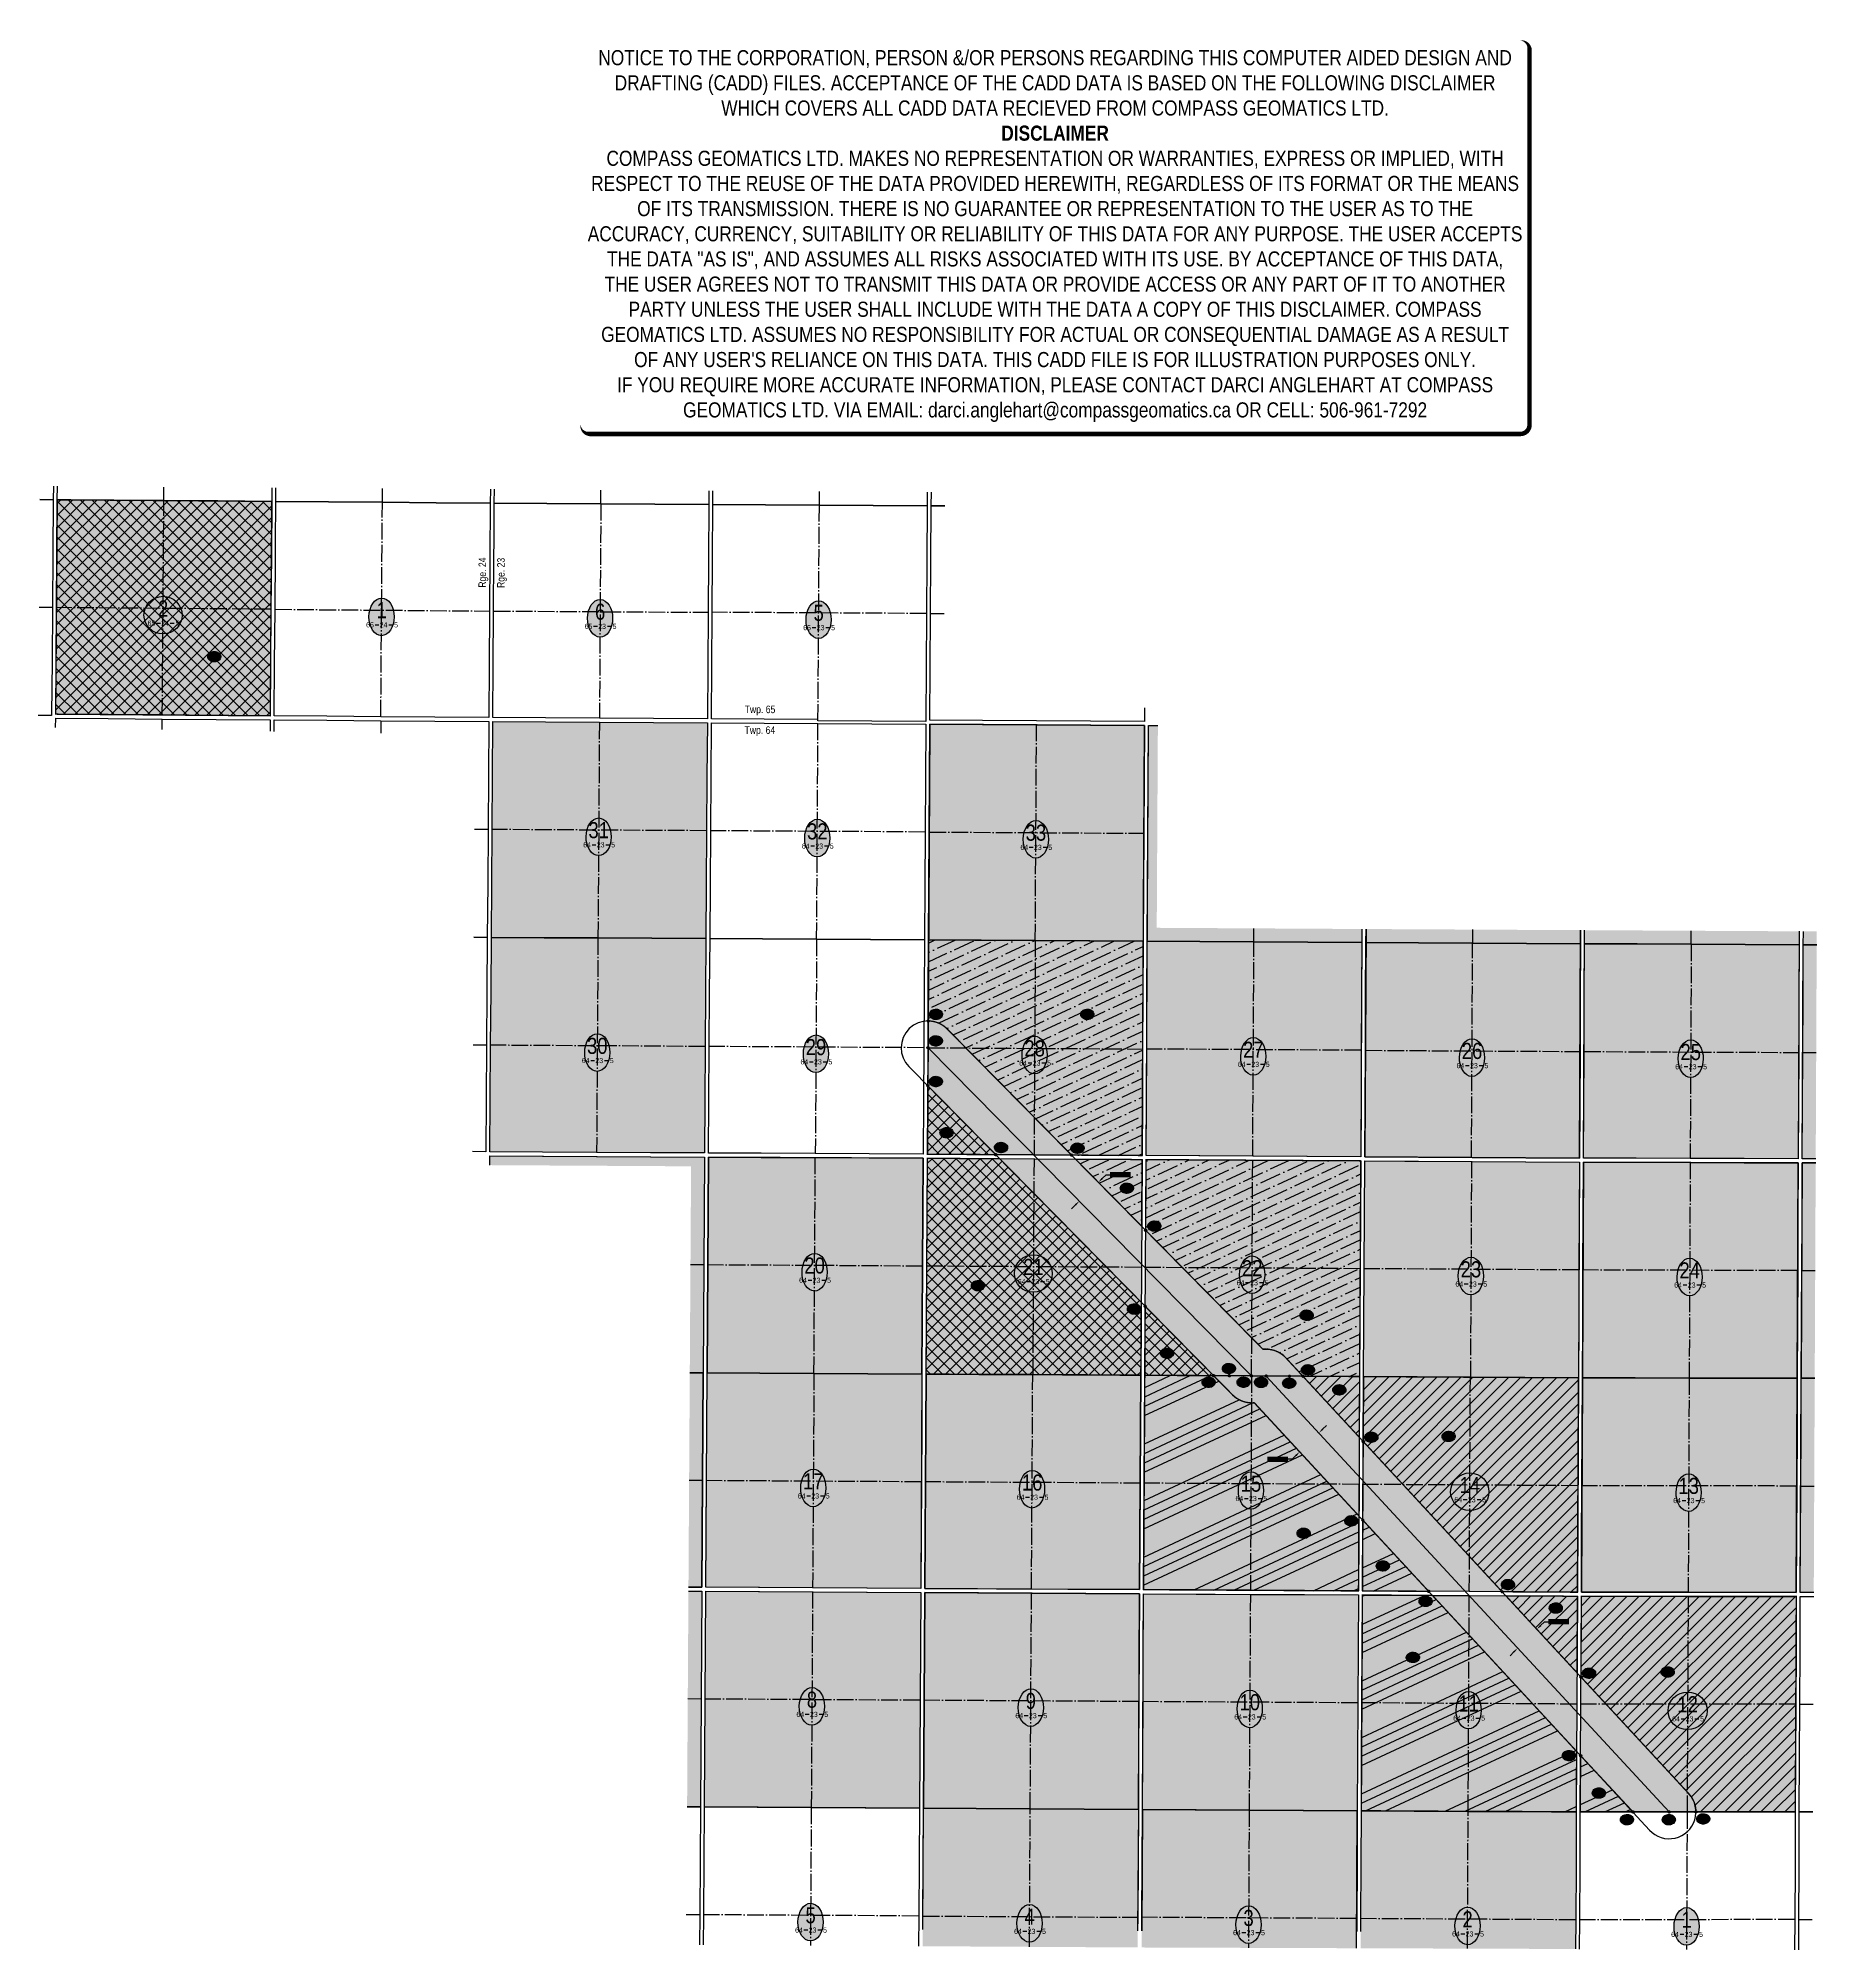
# Model space of a CAD drawing. Extents: x 465610 to 478866, y 6039972 to 6054221.
import ezdxf
from ezdxf.enums import TextEntityAlignment as Align

# ---------------------------------------------------------------- set-up
doc = ezdxf.new("R2010")
doc.units = 0
doc.header["$LTSCALE"] = 5
doc.header["$PDSIZE"] = 0.5
doc.linetypes.add('foc-QUARTERLINE', pattern=[33, 25, -3, 2, -3])
doc.layers.get('Defpoints').update_dxf_attribs({"color": 9})
for name, color, linetype in [('10', 1, 'Continuous'), ('9', 3, 'Continuous'), ('AS-UNDERLAY-H', 141, 'Continuous'), ('CG-NOTES', 7, 'Continuous'), ('D-TXT', 6, 'Continuous'), ('H-CP', 51, 'Continuous'), ('H-MOCL', 111, 'Continuous'), ('L-QSEC', 8, 'foc-QUARTERLINE'), ('L-SEC', 7, 'Continuous'), ('L-SECLBL', 7, 'Continuous'), ('P-PROPOSED', 10, 'Continuous'), ('P-TEMP-HUSKY-NO CUT-H', 104, 'Continuous'), ('P-TXT', 4, 'Continuous')]:
    doc.layers.add(name, color=color, linetype=linetype)
doc.layers.add('D56-EXISTING DISPOSITION', color=7, linetype='Continuous', true_color=0xa347ff)
doc.layers.add('DISCLAIMER', color=7, linetype='Continuous', plot=False)
doc.styles.add('18', font='ARIALN.TTF', dxfattribs={"height": 18})
doc.styles.add('80', font='ARIALN.TTF', dxfattribs={"height": 10})
doc.styles.add('80L', font='ARIALN.TTF', dxfattribs={"height": 10})
doc.styles.add('BOLD', font='ARIALNB.TTF')
doc.styles.add('SIMPLEX', font='ARIALN.TTF')
doc.dimstyles.new('Compass 10 000', dxfattribs={"dimscale": 10, "dimtxt": 18, "dimasz": 2, "dimexe": 0.2, "dimexo": 0.0625, "dimgap": 0.5, "dimtad": 0, "dimtih": 1, "dimtoh": 1, "dimzin": 0, "dimdsep": 46, "dimtxsty": '18', "dimcen": 0.1, "dimse1": 1, "dimse2": 1, "dimclrd": 256, "dimclrt": 256, "dimaunit": 1, "dimadec": 4, "dimazin": 0, "dimtfac": 0.06, "dimtofl": 0, "dimtmove": 0, "dimatfit": 1, "dimfxl": 0.2, "dimtolj": 1, "dimtzin": 0, "dimlwd": -1, "dimarcsym": 0})

# ---------------------------------------------------------------- blocks, each defined once
blk = doc.blocks.new('L-SECLBL')
at = {"layer": '9', "color": 7}
for p, q in [((-5.1, -27.8), (-12.3, -27.8)), ((20.7, -27.8), (13.5, -27.8))]:
    blk.add_line(p, q, dxfattribs=at)
at = {"layer": '10', "color": 2, "style": 'SIMPLEX'}
blk.add_attdef('SEC', text='', height=30, dxfattribs=at).set_placement((0, 0), align=Align.MIDDLE)
at = {"layer": '10', "color": 5, "style": '80L'}
blk.add_attdef('TWP', text='', height=9.5, dxfattribs=at).set_placement((-14.4, -27.4), align=Align.MIDDLE_RIGHT)
blk.add_attdef('RGE', text='', height=9.5, dxfattribs=at).set_placement((3.6, -27.4), align=Align.MIDDLE_CENTER)
blk.add_attdef('MER', text='', height=9.5, dxfattribs=at).set_placement((23.2, -27.4), align=Align.MIDDLE_LEFT)
blk = doc.blocks.new('AA')
at = {"const_width": 4}
blk.add_lwpolyline([(-1, 0, 1), (1, 0, 1)], format="xyb", close=True, dxfattribs=at)
blk.add_circle((0, 0), 2)
blk = doc.blocks.new('Route_Letters')
h = blk.add_hatch(color=255)
h.dxf.hatch_style = 1
edge = h.paths.add_edge_path()
edge.add_ellipse((-0.1, 0.5), major_axis=(-12, 0), ratio=0.789318, start_angle=0, end_angle=360)
at = {"color": 5}
blk.add_open_spline([(-12.3, 0.5), (-12.3, -0.3), (-12.2, -1), (-11.7, -2.8), (-11.1, -3.9), (-9.6, -5.8), (-8.5, -6.7), (-6.2, -8), (-4.9, -8.5), (-2.1, -9.2), (-0.7, -9.3), (2.2, -9.1), (3.6, -8.8), (6.3, -7.9), (7.5, -7.2), (9.5, -5.6), (10.4, -4.6), (11.6, -2.5), (12, -1.4), (12.2, 0.9), (12, 2.1), (11.2, 4.3), (10.5, 5.4), (8.8, 7.2), (7.7, 8), (5.3, 9.2), (3.9, 9.7), (1.1, 10.2), (-0.4, 10.2), (-3.2, 9.9), (-4.6, 9.6), (-7.2, 8.5), (-8.3, 7.7), (-10.2, 6), (-11, 5), (-12, 2.9), (-12.3, 1.7), (-12.3, 0.5), (-12.3, 0.5), (-12.3, 0.5)], degree=3, knots=[0, 0, 0, 0, 0.219529, 0.219529, 0.575727, 0.575727, 0.931924, 0.931924, 1.288121, 1.288121, 1.644318, 1.644318, 2.000515, 2.000515, 2.356712, 2.356712, 2.712909, 2.712909, 3.069107, 3.069107, 3.425304, 3.425304, 3.781501, 3.781501, 4.137698, 4.137698, 4.493895, 4.493895, 4.850092, 4.850092, 5.20629, 5.20629, 5.562487, 5.562487, 5.918684, 5.918684, 6.274881, 6.274881, 6.283185, 6.283185, 6.283185, 6.283185], dxfattribs=at)
at = {"color": 14, "style": 'BOLD'}
blk.add_attdef('A', text='', height=9.5, dxfattribs=at).set_placement((0.2, 1), align=Align.MIDDLE)
blk = doc.blocks.new('*D426')
at = {"layer": 'Defpoints', "color": 0, "transparency": 16777216}
for p in [(473500, 6045705), (473512, 6045693), (473357, 6045564)]:
    blk.add_point(p, dxfattribs=at)
at = {"layer": 'P-TXT', "transparency": 16777216}
for p, q in [((473540, 6045721), (473569, 6045749)), ((473569, 6045749), (473609, 6045749)), ((473341, 6045524), (473312, 6045496))]:
    blk.add_line(p, q, dxfattribs=at)
for points in [[(473535, 6045725), (473545, 6045716), (473512, 6045693)], [(473336, 6045529), (473345, 6045519), (473369, 6045552)]]:
    blk.add_solid(points, dxfattribs=at)
at = {"layer": 'P-TXT', "transparency": 16777216, "insert": (473675, 6045749), "char_height": 18, "attachment_point": 5, "style": '18', "bg_fill": 1, "box_fill_scale": 1.1, "bg_fill_color": 51, "bg_fill_transparency": 0}
blk.add_mtext('\\A1;{\\H2x;200.00}', dxfattribs=at)
blk = doc.blocks.new('*D427')
at = {"layer": 'Defpoints', "color": 0, "transparency": 16777216}
for p in [(476768, 6042373), (476780, 6042361), (476625, 6042232)]:
    blk.add_point(p, dxfattribs=at)
at = {"layer": 'P-TXT', "transparency": 16777216}
for p, q in [((476808, 6042389), (476836, 6042417)), ((476836, 6042417), (476876, 6042417)), ((476609, 6042192), (476580, 6042164))]:
    blk.add_line(p, q, dxfattribs=at)
for points in [[(476803, 6042394), (476813, 6042384), (476780, 6042361)], [(476604, 6042197), (476613, 6042188), (476637, 6042220)]]:
    blk.add_solid(points, dxfattribs=at)
at = {"layer": 'P-TXT', "transparency": 16777216, "insert": (476943, 6042417), "char_height": 18, "attachment_point": 5, "style": '18', "bg_fill": 1, "box_fill_scale": 1.1, "bg_fill_color": 111, "bg_fill_transparency": 0}
blk.add_mtext('\\A1;{\\H2x;200.00}', dxfattribs=at)
blk = doc.blocks.new('*D428')
at = {"layer": 'Defpoints', "color": 0, "transparency": 16777216}
for p in [(475138, 6043841), (475155, 6043824), (474996, 6043701)]:
    blk.add_point(p, dxfattribs=at)
at = {"layer": 'P-TXT', "transparency": 16777216}
for p, q in [((475183, 6043852), (475212, 6043880)), ((474955, 6043628), (474915, 6043628)), ((474984, 6043656), (474955, 6043628))]:
    blk.add_line(p, q, dxfattribs=at)
for points in [[(475179, 6043857), (475188, 6043848), (475155, 6043824)], [(474979, 6043660), (474989, 6043651), (475012, 6043684)]]:
    blk.add_solid(points, dxfattribs=at)
at = {"layer": 'P-TXT', "transparency": 16777216, "insert": (474849, 6043628), "char_height": 18, "attachment_point": 5, "style": '18', "bg_fill": 1, "box_fill_scale": 1.1, "bg_fill_color": 111, "bg_fill_transparency": 0}
blk.add_mtext('\\A1;{\\H2x;200.00}', dxfattribs=at)
blk = doc.blocks.new('Disclaimer_Legal')
at = {"layer": 'DISCLAIMER', "color": 254, "flags": 128}
blk.add_lwpolyline([(-3613, -1105, 37.5, 37.5, 0), (4096, -1105, 37.5, 37.5, 0.414214), (4171, -1030, 37.5, 37.5, 0), (4171, 2079, 37.5, 0, 0.414214), (4096, 2154, 0, 0, 0), (-3613, 2154, 0, 0, 0.414214), (-3688, 2079, 0, 0, 0), (-3688, -1030, 0, 37.5, 0.414214)], format="xyseb", close=True, dxfattribs=at)
at = {"layer": 'DISCLAIMER', "color": 254, "insert": (242, 534), "char_height": 125, "width": 7717.57, "attachment_point": 5, "style": '80'}
blk.add_mtext('NOTICE TO THE CORPORATION, PERSON &/OR PERSONS REGARDING THIS COMPUTER AIDED DESIGN AND DRAFTING (CADD) FILES. ACCEPTANCE OF THE CADD DATA IS BASED ON THE FOLLOWING DISCLAIMER WHICH COVERS ALL CADD DATA RECIEVED FROM COMPASS GEOMATICS LTD.\\P{\\fArial Narrow|b1|i0|c0|p34;DISCLAIMER}\\PCOMPASS GEOMATICS LTD. MAKES NO REPRESENTATION OR WARRANTIES, EXPRESS OR IMPLIED, WITH RESPECT TO THE REUSE OF THE DATA PROVIDED HEREWITH, REGARDLESS OF ITS FORMAT OR THE MEANS OF ITS TRANSMISSION. THERE IS NO GUARANTEE OR REPRESENTATION TO THE USER AS TO THE ACCURACY, CURRENCY, SUITABILITY OR RELIABILITY OF THIS DATA FOR ANY PURPOSE. THE USER ACCEPTS THE DATA "AS IS", AND ASSUMES ALL RISKS ASSOCIATED WITH ITS USE. BY ACCEPTANCE OF THIS DATA, THE USER AGREES NOT TO TRANSMIT THIS DATA OR PROVIDE ACCESS OR ANY PART OF IT TO ANOTHER PARTY UNLESS THE USER SHALL INCLUDE WITH THE DATA A COPY OF THIS DISCLAIMER. COMPASS GEOMATICS LTD. ASSUMES NO RESPONSIBILITY FOR ACTUAL OR CONSEQUENTIAL DAMAGE AS A RESULT OF ANY USER\'S RELIANCE ON THIS DATA. THIS CADD FILE IS FOR ILLUSTRATION PURPOSES ONLY.\\PIF YOU REQUIRE MORE ACCURATE INFORMATION, PLEASE CONTACT DARCI ANGLEHART AT COMPASS GEOMATICS LTD. VIA EMAIL: darci.anglehart@compassgeomatics.ca OR CELL: 506-961-7292', dxfattribs=at)

msp = doc.modelspace()

# ---------------------------------------------------------------- hatches: boundary and pattern name
at = {"layer": 'AS-UNDERLAY-H'}
h = msp.add_hatch(color=256, dxfattribs=at)
h.dxf.hatch_style = 1
edge = h.paths.add_edge_path()
edge.add_ellipse((468169.305, 6049907.731), major_axis=(0.867, 140.254), ratio=0.667941379, start_angle=0, end_angle=360)
h = msp.add_hatch(color=256, dxfattribs=at)
h.dxf.hatch_style = 1
edge = h.paths.add_edge_path()
edge.add_ellipse((469798.01, 6049896.573), major_axis=(0.867, 140.254), ratio=0.667941379, start_angle=0, end_angle=360)
h = msp.add_hatch(color=256, dxfattribs=at)
h.dxf.hatch_style = 1
edge = h.paths.add_edge_path()
edge.add_ellipse((471426.72, 6049887.157), major_axis=(0.867, 140.254), ratio=0.667941379, start_angle=0, end_angle=360)
h = msp.add_hatch(color=256, dxfattribs=at)
h.dxf.hatch_style = 1
edge = h.paths.add_edge_path()
edge.add_ellipse((471416.579, 6048258.689), major_axis=(0.867, 140.254), ratio=0.667941379, start_angle=0, end_angle=360)
h = msp.add_hatch(color=51, dxfattribs=at)
h.dxf.hatch_style = 1
edge = h.paths.add_edge_path()
edge.add_ellipse((473045.874, 6048249.219), major_axis=(0.867, 140.254), ratio=0.667941379, start_angle=0, end_angle=360)
h = msp.add_hatch(color=256, dxfattribs=at)
h.dxf.hatch_style = 1
edge = h.paths.add_edge_path()
edge.add_ellipse((471406.616, 6046650.63), major_axis=(0.867, 140.254), ratio=0.667941379, start_angle=0, end_angle=360)
h = msp.add_hatch(color=51, dxfattribs=at)
h.dxf.hatch_style = 1
edge = h.paths.add_edge_path()
edge.add_ellipse((473036.486, 6046641.166), major_axis=(0.867, 140.254), ratio=0.667941379, start_angle=0, end_angle=360)
h = msp.add_hatch(color=51, dxfattribs=at)
h.dxf.hatch_style = 1
edge = h.paths.add_edge_path()
edge.add_ellipse((474666.352, 6046631.669), major_axis=(0.867, 140.254), ratio=0.667941379, start_angle=0, end_angle=360)
h = msp.add_hatch(color=51, dxfattribs=at)
h.dxf.hatch_style = 1
edge = h.paths.add_edge_path()
edge.add_ellipse((476296.238, 6046622.201), major_axis=(0.867, 140.254), ratio=0.667941379, start_angle=0, end_angle=360)
h = msp.add_hatch(color=51, dxfattribs=at)
h.dxf.hatch_style = 1
edge = h.paths.add_edge_path()
edge.add_ellipse((477926.294, 6046613.969), major_axis=(0.867, 140.254), ratio=0.667941379, start_angle=0, end_angle=360)
h = msp.add_hatch(color=111, dxfattribs=at)
h.dxf.hatch_style = 1
edge = h.paths.add_edge_path()
edge.add_ellipse((471396.548, 6045022.467), major_axis=(0.867, 140.254), ratio=0.667941379, start_angle=0, end_angle=360)
h = msp.add_hatch(color=51, dxfattribs=at)
h.dxf.hatch_style = 1
edge = h.paths.add_edge_path()
edge.add_ellipse((473027, 6045013.012), major_axis=(-141.005, 0.872), ratio=0.994670057, start_angle=0, end_angle=360)
h = msp.add_hatch(color=51, dxfattribs=at)
h.dxf.hatch_style = 1
edge = h.paths.add_edge_path()
edge.add_ellipse((474657.461, 6045003.516), major_axis=(0.867, 140.254), ratio=0.667941379, start_angle=0, end_angle=360)
h = msp.add_hatch(color=51, dxfattribs=at)
h.dxf.hatch_style = 1
edge = h.paths.add_edge_path()
edge.add_ellipse((476287.954, 6044994.036), major_axis=(0.867, 140.254), ratio=0.667941379, start_angle=0, end_angle=360)
h = msp.add_hatch(color=51, dxfattribs=at)
h.dxf.hatch_style = 1
edge = h.paths.add_edge_path()
edge.add_ellipse((477918.582, 6044986.936), major_axis=(0.867, 140.254), ratio=0.667941379, start_angle=0, end_angle=360)
h = msp.add_hatch(color=111, dxfattribs=at)
h.dxf.hatch_style = 1
edge = h.paths.add_edge_path()
edge.add_ellipse((471386.604, 6043414.407), major_axis=(0.867, 140.254), ratio=0.667941379, start_angle=0, end_angle=360)
h = msp.add_hatch(color=111, dxfattribs=at)
h.dxf.hatch_style = 1
edge = h.paths.add_edge_path()
edge.add_ellipse((473017.632, 6043404.959), major_axis=(0.867, 140.254), ratio=0.667941379, start_angle=0, end_angle=360)
h = msp.add_hatch(color=111, dxfattribs=at)
h.dxf.hatch_style = 1
edge = h.paths.add_edge_path()
edge.add_ellipse((474648.679, 6043395.464), major_axis=(0.867, 140.254), ratio=0.667941379, start_angle=0, end_angle=360)
h = msp.add_hatch(color=111, dxfattribs=at)
h.dxf.hatch_style = 1
edge = h.paths.add_edge_path()
edge.add_ellipse((476279.773, 6043385.971), major_axis=(-142.873, 0.883), ratio=0.98166601, start_angle=0, end_angle=360)
h = msp.add_hatch(color=51, dxfattribs=at)
h.dxf.hatch_style = 1
edge = h.paths.add_edge_path()
edge.add_ellipse((477910.966, 6043380.002), major_axis=(0.867, 140.254), ratio=0.667941379, start_angle=0, end_angle=360)
h = msp.add_hatch(color=111, dxfattribs=at)
h.dxf.hatch_style = 1
edge = h.paths.add_edge_path()
edge.add_ellipse((471376.536, 6041786.244), major_axis=(0.867, 140.254), ratio=0.667941379, start_angle=0, end_angle=360)
h = msp.add_hatch(color=111, dxfattribs=at)
h.dxf.hatch_style = 1
edge = h.paths.add_edge_path()
edge.add_ellipse((473008.147, 6041776.806), major_axis=(0.867, 140.254), ratio=0.667941379, start_angle=0, end_angle=360)
h = msp.add_hatch(color=111, dxfattribs=at)
h.dxf.hatch_style = 1
edge = h.paths.add_edge_path()
edge.add_ellipse((474639.788, 6041767.311), major_axis=(0.867, 140.254), ratio=0.667941379, start_angle=0, end_angle=360)
h = msp.add_hatch(color=111, dxfattribs=at)
h.dxf.hatch_style = 1
edge = h.paths.add_edge_path()
edge.add_ellipse((476271.489, 6041757.804), major_axis=(0.867, 140.254), ratio=0.667941379, start_angle=0, end_angle=360)
h = msp.add_hatch(color=111, dxfattribs=at)
h.dxf.hatch_style = 1
edge = h.paths.add_edge_path()
edge.add_ellipse((477903.254, 6041752.966), major_axis=(-146.004, 0.903), ratio=0.960616617, start_angle=0, end_angle=360)
h = msp.add_hatch(color=256, dxfattribs=at)
h.dxf.hatch_style = 1
edge = h.paths.add_edge_path()
edge.add_ellipse((471366.591, 6040178.183), major_axis=(0.867, 140.254), ratio=0.667941379, start_angle=0, end_angle=360)
h = msp.add_hatch(color=111, dxfattribs=at)
h.dxf.hatch_style = 1
edge = h.paths.add_edge_path()
edge.add_ellipse((472998.78, 6040168.751), major_axis=(0.867, 140.254), ratio=0.667941379, start_angle=0, end_angle=360)
h = msp.add_hatch(color=111, dxfattribs=at)
h.dxf.hatch_style = 1
edge = h.paths.add_edge_path()
edge.add_ellipse((474631.006, 6040159.258), major_axis=(0.867, 140.254), ratio=0.667941379, start_angle=0, end_angle=360)
h = msp.add_hatch(color=256, dxfattribs=at)
h.dxf.hatch_style = 1
edge = h.paths.add_edge_path()
edge.add_ellipse((477895.638, 6040146.031), major_axis=(0.867, 140.254), ratio=0.667941379, start_angle=0, end_angle=360)
at = {"layer": 'H-CP'}
h = msp.add_hatch(color=256, dxfattribs=at)
h.dxf.hatch_style = 1
h.paths.add_polyline_path([(467342.333, 6049562.067), (467339.533, 6049170.017), (466937.304, 6049173.156), (466535.075, 6049176.295), (466132.841, 6049179.434), (465740.667, 6049182.494), (465743.606, 6049574.542), (465746.62, 6049976.652), (465749.635, 6050378.757), (465752.648, 6050780.862), (466144.682, 6050777.803), (466546.774, 6050774.666), (466948.862, 6050771.528), (467350.949, 6050768.39), (467348.077, 6050366.284), (467345.205, 6049964.177)])
h = msp.add_hatch(color=256, dxfattribs=at)
h.dxf.hatch_style = 1
edge = h.paths.add_edge_path()
edge.add_ellipse((466540.579, 6049920.558), major_axis=(-141.916, 0.878), ratio=0.988284044, start_angle=0, end_angle=360)
h = msp.add_hatch(color=256, dxfattribs=at)
h.dxf.hatch_style = 1
h.paths.add_polyline_path([(472256.49, 6049107.924), (472237.198, 6045901.723), (473837.18, 6045892.406), (473855.327, 6049098.599)])
h = msp.add_hatch(color=256, dxfattribs=at)
h.dxf.hatch_style = 1
h.paths.add_polyline_path([(475476.34, 6047580.901), (473946.771, 6047589.796), (473955.326, 6049098.017), (473885.486, 6049098.424), (473867.34, 6045892.231), (475467.362, 6045882.905)])
h = msp.add_hatch(color=256, dxfattribs=at)
h.dxf.hatch_style = 1
h.paths.add_polyline_path([(477105.895, 6047572.221), (475506.499, 6047580.725), (475497.521, 6045882.73), (477097.547, 6045873.458)])
h = msp.add_hatch(color=256, dxfattribs=at)
h.dxf.hatch_style = 1
h.paths.add_polyline_path([(478735.828, 6047563.554), (477136.054, 6047572.06), (477127.705, 6045873.347), (478728.04, 6045867.531)])
h = msp.add_hatch(color=256, dxfattribs=at)
h.dxf.hatch_style = 1
h.paths.add_polyline_path([(478865.961, 6047562.862), (478765.965, 6047563.393), (478765.504, 6047463.394), (478758.201, 6045867.589), (478858.202, 6045867.782)])
h = msp.add_hatch(color=256, dxfattribs=at)
h.dxf.hatch_style = 1
h.paths.add_polyline_path([(472237.017, 6045871.565), (473837.01, 6045862.248), (473827.928, 6044254.196), (472227.361, 6044263.508)])
h = msp.add_hatch(color=256, dxfattribs=at)
h.dxf.hatch_style = 1
h.paths.add_polyline_path([(475458.723, 6044244.692), (473858.087, 6044254.02), (473867.169, 6045862.072), (475467.203, 6045852.746)])
h = msp.add_hatch(color=256, dxfattribs=at)
h.dxf.hatch_style = 1
h.paths.add_polyline_path([(477089.516, 6044235.225), (475488.882, 6044244.516), (475497.362, 6045852.571), (477097.399, 6045843.298)])
h = msp.add_hatch(color=256, dxfattribs=at)
h.dxf.hatch_style = 1
h.paths.add_polyline_path([(478720.553, 6044231.55), (478727.902, 6045837.371), (477127.559, 6045843.188), (477119.675, 6044235.156)])
h = msp.add_hatch(color=256, dxfattribs=at)
h.dxf.hatch_style = 1
h.paths.add_polyline_path([(478850.714, 6044231.623), (478858.064, 6045837.622), (478758.062, 6045837.429), (478750.712, 6044231.567)])
h = msp.add_hatch(color=256, dxfattribs=at)
h.dxf.hatch_style = 1
h.paths.add_polyline_path([(478720.553, 6044231.55), (477119.675, 6044235.156), (477111.843, 6042637.181), (478713.25, 6042635.786)])
h = msp.add_hatch(color=256, dxfattribs=at)
h.dxf.hatch_style = 1
h.paths.add_polyline_path([(478843.624, 6042635.679), (478850.711, 6044231.109), (478850.714, 6044231.623), (478750.712, 6044231.567), (478743.409, 6042635.76)])
at = {"layer": 'H-MOCL'}
h = msp.add_hatch(color=256, dxfattribs=at)
h.dxf.hatch_style = 1
h.paths.add_polyline_path([(468998.476, 6049126.798), (470597.323, 6049117.536), (470576.883, 6045911.323), (468976.888, 6045920.574)])
h = msp.add_hatch(color=256, dxfattribs=at)
h.dxf.hatch_style = 1
edge = h.paths.add_edge_path()
edge.add_ellipse((469787.285, 6048268.127), major_axis=(0.867, 140.254), ratio=0.667941379, start_angle=0, end_angle=360)
h = msp.add_hatch(color=256, dxfattribs=at)
h.dxf.hatch_style = 1
edge = h.paths.add_edge_path()
edge.add_ellipse((469776.746, 6046660.059), major_axis=(0.867, 140.254), ratio=0.667941379, start_angle=0, end_angle=360)
h = msp.add_hatch(color=256, dxfattribs=at)
h.dxf.hatch_style = 1
h.paths.add_polyline_path([(468976.216, 6045820.575), (470476.249, 6045811.903), (470466.462, 6044273.735), (470466.461, 6044273.676), (470566.46, 6044273.099), (470576.691, 6045881.164), (468976.685, 6045890.414)])
h = msp.add_hatch(color=256, dxfattribs=at)
h.dxf.hatch_style = 1
h.paths.add_polyline_path([(470596.618, 6044272.925), (472197.202, 6044263.682), (472206.858, 6045871.739), (470606.85, 6045880.99)])
h = msp.add_hatch(color=256, dxfattribs=at)
h.dxf.hatch_style = 1
h.paths.add_polyline_path([(470466.461, 6044273.676), (470456.591, 6042675.664), (470556.291, 6042675.089), (470566.46, 6044273.099)])
h = msp.add_hatch(color=256, dxfattribs=at)
h.dxf.hatch_style = 1
h.paths.add_polyline_path([(472197.202, 6044263.682), (472187.607, 6042665.681), (470586.45, 6042674.916), (470596.618, 6044272.925)])
h = msp.add_hatch(color=256, dxfattribs=at)
h.dxf.hatch_style = 1
h.paths.add_polyline_path([(473818.905, 6042656.206), (473827.928, 6044254.196), (472227.361, 6044263.508), (472217.765, 6042665.509)])
h = msp.add_hatch(color=256, dxfattribs=at)
h.dxf.hatch_style = 1
h.paths.add_polyline_path([(473858.087, 6044254.02), (475458.723, 6044244.692), (475450.294, 6042646.693), (473849.064, 6042656.031)])
h = msp.add_hatch(color=256, dxfattribs=at)
h.dxf.hatch_style = 1
h.paths.add_polyline_path([(475488.882, 6044244.516), (477089.516, 6044235.225), (477081.683, 6042637.208), (475480.454, 6042646.519)])
h = msp.add_hatch(color=256, dxfattribs=at)
h.dxf.hatch_style = 1
h.paths.add_polyline_path([(470456.405, 6042645.505), (470446.473, 6041037.439), (470545.867, 6041036.867), (470556.099, 6042644.931)])
h = msp.add_hatch(color=256, dxfattribs=at)
h.dxf.hatch_style = 1
h.paths.add_polyline_path([(470586.258, 6042644.757), (472187.425, 6042635.523), (472177.771, 6041027.468), (470576.026, 6041036.692)])
h = msp.add_hatch(color=256, dxfattribs=at)
h.dxf.hatch_style = 1
h.paths.add_polyline_path([(473809.654, 6041017.998), (473818.735, 6042626.048), (472217.584, 6042635.349), (472207.929, 6041027.294)])
h = msp.add_hatch(color=256, dxfattribs=at)
h.dxf.hatch_style = 1
h.paths.add_polyline_path([(473848.894, 6042625.871), (475450.135, 6042616.535), (475441.654, 6041008.48), (473839.814, 6041017.822)])
h = msp.add_hatch(color=256, dxfattribs=at)
h.dxf.hatch_style = 1
h.paths.add_polyline_path([(475480.294, 6042616.361), (477081.535, 6042607.049), (477073.654, 6040998.976), (475471.814, 6041008.305)])
h = msp.add_hatch(color=256, dxfattribs=at)
h.dxf.hatch_style = 1
h.paths.add_polyline_path([(477111.695, 6042607.021), (478713.111, 6042605.627), (478705.761, 6040999.803), (477103.814, 6040998.991)])
h = msp.add_hatch(color=256, dxfattribs=at)
h.dxf.hatch_style = 1
h.paths.add_polyline_path([(472201.749, 6039998.235), (473803.842, 6039988.978), (473809.654, 6041017.998), (472207.929, 6041027.294)])
h = msp.add_hatch(color=256, dxfattribs=at)
h.dxf.hatch_style = 1
h.paths.add_polyline_path([(473834.001, 6039988.801), (475436.247, 6039983.242), (475441.654, 6041008.48), (473839.814, 6041017.822)])
h = msp.add_hatch(color=256, dxfattribs=at)
h.dxf.hatch_style = 1
h.paths.add_polyline_path([(475466.406, 6039983.137), (477068.649, 6039977.578), (477073.654, 6040998.976), (475471.814, 6041008.305)])
h = msp.add_hatch(color=256, dxfattribs=at)
h.dxf.hatch_style = 1
edge = h.paths.add_edge_path()
edge.add_ellipse((476263.308, 6040149.739), major_axis=(0.867, 140.254), ratio=0.667941379, start_angle=0, end_angle=360)
at = {"layer": 'P-TEMP-HUSKY-NO CUT-H'}
h = msp.add_hatch(dxfattribs=at)
h.set_pattern_fill('ANSI37', color=256, scale=20)
h.paths.add_polyline_path([(467342.333, 6049562.067), (467339.533, 6049170.017), (466937.304, 6049173.156), (466535.075, 6049176.295), (466132.841, 6049179.434), (465740.667, 6049182.494), (465743.606, 6049574.542), (465746.62, 6049976.652), (465749.635, 6050378.757), (465752.648, 6050780.862), (466144.682, 6050777.803), (466546.774, 6050774.666), (466948.862, 6050771.528), (467350.949, 6050768.39), (467348.077, 6050366.284), (467345.205, 6049964.177)])
at = {"layer": 'P-TEMP-HUSKY-NO CUT-H', "true_color": 0x0582ff}
h = msp.add_hatch(dxfattribs=at)
h.set_pattern_fill('ANSI36', color=150, scale=20, angle=340)
edge = h.paths.add_edge_path()
edge.add_line((472384.399, 6046836.095), (473311.591, 6045895.486))
edge.add_line((473311.591, 6045895.486), (473837.18, 6045892.406))
edge.add_line((473837.18, 6045892.406), (473846.205, 6047490.397))
edge.add_line((473846.205, 6047490.397), (472246.82, 6047499.722))
edge.add_line((472246.82, 6047499.722), (472243.167, 6046895.689))
edge.add_arc((472241.965, 6046695.693), 200, 44.5884415, 89.6558372, ccw=False)
at = {"layer": 'P-TEMP-HUSKY-NO CUT-H'}
h = msp.add_hatch(dxfattribs=at)
h.set_pattern_fill('ANSI37', color=256, scale=20)
h.paths.add_polyline_path([(472237.198, 6045901.723), (472746.683, 6045898.775), (472240.265, 6046412.521)])
h = msp.add_hatch(dxfattribs=at)
h.set_pattern_fill('ANSI37', color=256, scale=20)
h.paths.add_polyline_path([(472237.017, 6045871.565), (472776.583, 6045868.442), (473831.003, 6044798.765), (473827.928, 6044254.196), (472227.361, 6044263.508)])
at = {"layer": 'P-TEMP-HUSKY-NO CUT-H', "true_color": 0x0582ff}
h = msp.add_hatch(dxfattribs=at)
h.set_pattern_fill('ANSI36', color=150, scale=20, angle=340)
h.paths.add_polyline_path([(473341.511, 6045865.133), (473837.01, 6045862.248), (473834.203, 6045365.312)])
h = msp.add_hatch(dxfattribs=at)
h.set_pattern_fill('ANSI36', color=150, scale=20, angle=340)
edge = h.paths.add_edge_path()
edge.add_line((475458.723, 6044244.692), (475035.867, 6044247.156))
edge.add_line((475035.867, 6044247.156), (474908.897, 6044384.513))
edge.add_arc((474762.032, 6044248.753), 200, 42.7498914, 89.6660019)
edge.add_line((474763.198, 6044448.749), (474737.544, 6044448.899))
edge.add_line((474737.544, 6044448.899), (473864.191, 6045334.889))
edge.add_line((473864.191, 6045334.889), (473867.169, 6045862.072))
edge.add_line((473867.169, 6045862.072), (475467.203, 6045852.746))
edge.add_line((475467.203, 6045852.746), (475458.723, 6044244.692))
at = {"layer": 'P-TEMP-HUSKY-NO CUT-H'}
h = msp.add_hatch(dxfattribs=at)
h.set_pattern_fill('ANSI37', color=256, scale=20)
h.paths.add_polyline_path([(473860.992, 6044768.342), (474370.923, 6044251.032), (473858.087, 6044254.02)])
at = {"layer": 'P-TEMP-HUSKY-NO CUT-H', "true_color": 0x0582ff}
h = msp.add_hatch(dxfattribs=at)
h.set_pattern_fill('ANSI34', color=150, scale=20, angle=340)
edge = h.paths.add_edge_path()
edge.add_line((475450.294, 6042646.693), (473849.064, 6042656.031))
edge.add_line((473849.064, 6042656.031), (473858.087, 6044254.02))
edge.add_line((473858.087, 6044254.02), (474370.923, 6044251.032))
edge.add_line((474370.923, 6044251.032), (474510.945, 6044108.984))
edge.add_arc((474655.671, 6044251.647), 203.22, 224.5884415, 275.1970607)
edge.add_line((474674.079, 6044049.262), (475453.246, 6043206.361))
edge.add_line((475453.246, 6043206.361), (475450.294, 6042646.693))
at = {"layer": 'P-TEMP-HUSKY-NO CUT-H'}
h = msp.add_hatch(dxfattribs=at)
h.set_pattern_fill('ANSI31', color=256, scale=20)
h.paths.add_polyline_path([(475035.867, 6044247.156), (475458.723, 6044244.692), (475456.337, 6043792.294)])
h = msp.add_hatch(dxfattribs=at)
h.set_pattern_fill('ANSI31', color=256, scale=20)
h.paths.add_polyline_path([(475488.882, 6044244.516), (477089.516, 6044235.225), (477081.683, 6042637.208), (476521.069, 6042640.468), (475486.326, 6043759.851)])
at = {"layer": 'P-TEMP-HUSKY-NO CUT-H', "true_color": 0x0582ff}
h = msp.add_hatch(dxfattribs=at)
h.set_pattern_fill('ANSI34', color=150, scale=20, angle=340)
h.paths.add_polyline_path([(475973.406, 6042643.653), (475480.454, 6042646.519), (475483.235, 6043173.919)])
h = msp.add_hatch(dxfattribs=at)
h.set_pattern_fill('ANSI34', color=150, scale=20, angle=340)
h.paths.add_polyline_path([(476001.436, 6042613.33), (475480.294, 6042616.361), (475471.814, 6041008.305), (477073.654, 6040998.976), (477075.87, 6041451.01)])
at = {"layer": 'P-TEMP-HUSKY-NO CUT-H'}
h = msp.add_hatch(dxfattribs=at)
h.set_pattern_fill('ANSI31', color=256, scale=20)
h.paths.add_polyline_path([(476549.098, 6042610.146), (477081.535, 6042607.049), (477078.744, 6042037.176)])
h = msp.add_hatch(dxfattribs=at)
h.set_pattern_fill('ANSI31', color=256, scale=20)
edge = h.paths.add_edge_path()
edge.add_line((477111.695, 6042607.021), (478713.111, 6042605.627))
edge.add_line((478713.111, 6042605.627), (478705.76, 6040999.724))
edge.add_line((478705.76, 6040999.724), (477965.774, 6040999.41))
edge.add_arc((477765.774, 6040999.311), 200, 0.0285929, 42.7498914)
edge.add_line((477912.639, 6041135.07), (477108.744, 6042004.722))
edge.add_line((477108.744, 6042004.722), (477111.695, 6042607.021))
at = {"layer": 'P-TEMP-HUSKY-NO CUT-H', "true_color": 0x0582ff}
h = msp.add_hatch(dxfattribs=at)
h.set_pattern_fill('ANSI34', color=150, scale=20, angle=340)
h.paths.add_polyline_path([(477105.871, 6041418.554), (477103.814, 6040998.991), (477496.753, 6040999.181)])

# ---------------------------------------------------------------- linework, layer by layer
at = {"color": 1, "flags": 128}
for points in [[(472256.49, 6049107.924), (472237.198, 6045901.723), (473837.18, 6045892.406), (473855.327, 6049098.599)], [(470596.618, 6044272.925), (472197.202, 6044263.682), (472206.858, 6045871.739), (470606.85, 6045880.99)], [(472237.017, 6045871.565), (473837.01, 6045862.248), (473827.928, 6044254.196), (472227.361, 6044263.508)], [(475458.723, 6044244.692), (473858.087, 6044254.02), (473867.169, 6045862.072), (475467.203, 6045852.746)], [(477089.516, 6044235.225), (475488.882, 6044244.516), (475497.362, 6045852.571), (477097.399, 6045843.298)], [(478720.553, 6044231.55), (478727.902, 6045837.371), (477127.559, 6045843.188), (477119.675, 6044235.156)], [(472197.202, 6044263.682), (472187.607, 6042665.681), (470586.45, 6042674.916), (470596.618, 6044272.925)], [(473818.905, 6042656.206), (473827.928, 6044254.196), (472227.361, 6044263.508), (472217.765, 6042665.509)], [(473858.087, 6044254.02), (475458.723, 6044244.692), (475450.294, 6042646.693), (473849.064, 6042656.031)], [(475488.882, 6044244.516), (477089.516, 6044235.225), (477081.683, 6042637.208), (475480.454, 6042646.519)], [(478720.553, 6044231.55), (477119.675, 6044235.156), (477111.843, 6042637.181), (478713.25, 6042635.786)], [(470586.258, 6042644.757), (472187.425, 6042635.523), (472177.771, 6041027.468), (470576.026, 6041036.692)], [(473809.654, 6041017.998), (473818.735, 6042626.048), (472217.584, 6042635.349), (472207.929, 6041027.294)], [(473848.894, 6042625.871), (475450.135, 6042616.535), (475441.654, 6041008.48), (473839.814, 6041017.822)], [(475480.294, 6042616.361), (477081.535, 6042607.049), (477073.654, 6040998.976), (475471.814, 6041008.305)], [(477111.695, 6042607.021), (478713.111, 6042605.627), (478705.761, 6040999.803), (477103.814, 6040998.991)]]:
    msp.add_lwpolyline(points, close=True, dxfattribs=at)
for points in [[(475476.34, 6047580.901), (475467.362, 6045882.905), (473867.34, 6045892.231), (473885.486, 6049098.424)], [(475506.499, 6047580.725), (475497.521, 6045882.73), (477097.547, 6045873.458), (477105.895, 6047572.221)], [(478735.828, 6047563.554), (478728.04, 6045867.531)], [(478858.202, 6045867.782), (478758.201, 6045867.589), (478765.504, 6047463.394), (478765.965, 6047563.393)], [(468976.216, 6045820.575), (468976.685, 6045890.414)], [(478858.064, 6045837.622), (478758.062, 6045837.429), (478750.712, 6044231.567), (478850.714, 6044231.623)], [(470456.293, 6042675.666), (470556.291, 6042675.089), (470566.46, 6044273.099), (470466.461, 6044273.676)], [(478843.409, 6042635.679), (478743.409, 6042635.76), (478750.712, 6044231.567), (478850.714, 6044231.623)], [(470456.101, 6042645.507), (470556.099, 6042644.931), (470545.867, 6041036.867), (470445.87, 6041037.443)], [(472202.5, 6040123.231), (472207.929, 6041027.294)], [(475436.247, 6039983.242), (475441.654, 6041008.48), (473839.814, 6041017.822)]]:
    msp.add_lwpolyline(points, dxfattribs=at)
at = {"color": 1}
for points in [[(473885.486, 6049098.424), (473955.326, 6049098.017)], [(478728.04, 6045867.531), (477127.705, 6045873.347), (477136.054, 6047572.06)], [(468976.685, 6045890.414), (470576.691, 6045881.164), (470566.46, 6044273.099), (470466.461, 6044273.676)], [(472207.929, 6041027.294), (473809.654, 6041017.998), (473804.548, 6040113.973)], [(473839.814, 6041017.822), (473834.707, 6040113.799)]]:
    msp.add_lwpolyline(points, dxfattribs=at)
at = {"layer": 'D56-EXISTING DISPOSITION', "linetype": 'Continuous', "const_width": 10, "flags": 128}
for points in [[(467342.333, 6049562.067), (467339.533, 6049170.017), (466937.304, 6049173.156), (466535.075, 6049176.295), (466132.841, 6049179.434), (465740.667, 6049182.494), (465743.606, 6049574.542), (465746.62, 6049976.652), (465749.635, 6050378.757), (465752.648, 6050780.862), (466144.682, 6050777.803), (466546.774, 6050774.666), (466948.862, 6050771.528), (467350.949, 6050768.39), (467348.077, 6050366.284), (467345.205, 6049964.177), (467342.333, 6049562.067)], [(472237.198, 6045901.723), (472746.683, 6045898.775), (472240.265, 6046412.521)], [(472237.017, 6045871.565), (472776.583, 6045868.442), (473831.003, 6044798.765), (473827.928, 6044254.196), (472227.361, 6044263.508)], [(473341.511, 6045865.133), (473837.01, 6045862.248), (473834.203, 6045365.312)], [(473860.992, 6044768.342), (474370.923, 6044251.032), (473858.087, 6044254.02)], [(475035.867, 6044247.156), (475458.723, 6044244.692), (475456.337, 6043792.294)], [(475488.882, 6044244.516), (477089.516, 6044235.225), (477081.683, 6042637.208), (476521.069, 6042640.468), (475486.326, 6043759.851)], [(476001.436, 6042613.33), (475480.294, 6042616.361), (475471.814, 6041008.305), (477073.654, 6040998.976), (477075.87, 6041451.01)], [(476549.098, 6042610.146), (477081.535, 6042607.049), (477078.744, 6042037.176)], [(477105.871, 6041418.554), (477103.814, 6040998.991), (477496.753, 6040999.181)]]:
    msp.add_lwpolyline(points, close=True, dxfattribs=at)
msp.add_lwpolyline([(472384.399, 6046836.095), (473311.591, 6045895.486), (473837.18, 6045892.406), (473846.205, 6047490.397), (472246.82, 6047499.722), (472243.167, 6046895.689, -0.19921809), (472384.399, 6046836.095)], format="xyb", dxfattribs=at)
for points in [[(475458.723, 6044244.692), (475035.867, 6044247.156), (474908.897, 6044384.513, 0.207618455), (474763.198, 6044448.749), (474737.544, 6044448.899), (473864.191, 6045334.889), (473867.169, 6045862.072), (475467.203, 6045852.746)], [(475450.294, 6042646.693), (473849.064, 6042656.031), (473858.087, 6044254.02), (474370.923, 6044251.032), (474510.945, 6044108.984, 0.224482432), (474674.079, 6044049.262), (475453.246, 6043206.361)], [(477111.695, 6042607.021), (478713.111, 6042605.627), (478705.76, 6040999.724), (477965.774, 6040999.41, 0.188596324), (477912.639, 6041135.07), (477108.744, 6042004.722)]]:
    msp.add_lwpolyline(points, format="xyb", close=True, dxfattribs=at)
msp.add_lwpolyline([(475973.406, 6042643.653), (475480.454, 6042646.519), (475483.235, 6043173.919), (475973.406, 6042643.653)], dxfattribs=at)
at = {"layer": 'Defpoints', "color": 6}
for centre, major_axis, ratio in [((466540.579, 6049920.558), (-141.916, 0.878), 0.988284044), ((476279.773, 6043385.971), (-142.873, 0.883), 0.98166601), ((477903.254, 6041752.966), (-146.004, 0.903), 0.960616617)]:
    msp.add_ellipse(centre, major_axis=major_axis, ratio=ratio, start_param=-1.570796327, end_param=4.71238898, dxfattribs=at)
for centre in [(468169.305, 6049907.731), (469798.01, 6049896.573), (471426.72, 6049887.157), (469787.285, 6048268.127), (471416.579, 6048258.689), (469776.746, 6046660.059), (471406.616, 6046650.63), (471396.548, 6045022.467), (471386.604, 6043414.407), (473017.632, 6043404.959), (474648.679, 6043395.464), (471376.536, 6041786.244), (473008.147, 6041776.806), (474639.788, 6041767.311), (476271.489, 6041757.804), (471366.591, 6040178.183), (472998.78, 6040168.751), (474631.006, 6040159.258), (476263.308, 6040149.739), (477895.638, 6040146.031)]:
    msp.add_ellipse(centre, major_axis=(0.867, 140.254), ratio=0.667941379, dxfattribs=at)
at = {"layer": 'Defpoints', "color": 5}
for centre in [(473045.874, 6048249.219), (473036.486, 6046641.166), (474666.352, 6046631.669), (476296.238, 6046622.201), (477926.294, 6046613.969), (474657.461, 6045003.516), (476287.954, 6044994.036), (477918.582, 6044986.936), (477910.966, 6043380.002)]:
    msp.add_ellipse(centre, major_axis=(0.867, 140.254), ratio=0.667941379, dxfattribs=at)
msp.add_ellipse((473027, 6045013.012), major_axis=(-141.005, 0.872), ratio=0.994670057, start_param=-1.570796327, end_param=4.71238898, dxfattribs=at)
at = {"layer": 'L-QSEC', "flags": 128}
for points in [[(466546.774, 6050774.666), (466547.511, 6050875.468)], [(468175.214, 6050761.828), (468175.928, 6050864.352)], [(469803.63, 6050750.638), (469804.308, 6050853.237)], [(471432.053, 6050741.244), (471432.684, 6050842.121)], [(466535.075, 6049176.295), (466546.774, 6050774.666)], [(468164.083, 6049163.512), (468175.214, 6050761.828)], [(469803.63, 6050750.638), (469793.073, 6049152.356)], [(471422.005, 6049132.864), (471432.053, 6050741.244)], [(465716.461, 6049976.887), (465616.433, 6049977.667)], [(467345.205, 6049964.177), (465746.62, 6049976.652)], [(467375.364, 6049963.937), (468973.91, 6049951.236)], [(469004.068, 6049951.061), (470602.621, 6049941.819)], [(472231.332, 6049932.403), (470632.78, 6049941.645)], [(472261.491, 6049932.227), (472361.49, 6049931.646)], [(466534.29, 6049068.616), (466534.855, 6049146.136)], [(468163.873, 6049133.354), (468163.232, 6049040.737)], [(469792.874, 6049122.197), (469782.315, 6047513.989)], [(471411.897, 6047504.557), (471421.879, 6049112.758)], [(473041.479, 6047495.119), (473050.887, 6049103.315)], [(468962.875, 6048322.801), (468862.905, 6048323.593)], [(470592.169, 6048313.361), (468993.034, 6048322.626)], [(472221.463, 6048303.926), (470622.328, 6048313.187)], [(472251.622, 6048303.749), (473850.746, 6048294.422)], [(469782.315, 6047513.989), (469771.86, 6045915.977)], [(474671.051, 6047485.59), (474671.599, 6047585.581)], [(476301.151, 6047576.5), (476300.638, 6047476.132)], [(477930.411, 6047467.31), (477930.867, 6047567.834)], [(471411.897, 6047504.557), (471402.015, 6045906.553)], [(473041.479, 6047495.119), (473032.169, 6045897.123)], [(474662.325, 6045887.596), (474671.051, 6047485.59)], [(476292.506, 6045878.122), (476300.638, 6047476.132)], [(477930.411, 6047467.31), (477922.841, 6045870.436)], [(468952.067, 6046714.726), (468852.078, 6046715.518)], [(470581.936, 6046705.3), (468982.226, 6046714.552)], [(472211.807, 6046695.869), (470612.096, 6046705.125)], [(472241.965, 6046695.693), (473841.663, 6046686.372)], [(475471.551, 6046676.875), (473871.822, 6046686.196)], [(475501.71, 6046676.7), (477101.439, 6046667.435)], [(477131.598, 6046667.303), (478731.671, 6046660.383)], [(478761.83, 6046660.461), (478861.832, 6046660.723)], [(471391.884, 6044268.334), (471401.828, 6045876.394)], [(473031.993, 6045866.965), (473022.624, 6044258.912)], [(474653.378, 6044249.386), (474662.16, 6045857.437)], [(476292.353, 6045847.964), (476284.172, 6044239.897)], [(477922.699, 6045840.276), (477915.082, 6044233.343)], [(470571.575, 6045077.131), (470471.577, 6045077.709)], [(472202.031, 6045067.711), (470601.735, 6045076.956)], [(473832.468, 6045058.222), (472232.19, 6045067.535)], [(475462.964, 6045048.719), (473862.627, 6045058.046)], [(477093.458, 6045039.261), (475493.123, 6045048.544)], [(478724.228, 6045034.46), (477123.617, 6045039.173)], [(478754.389, 6045034.499), (478854.389, 6045034.623)], [(471391.884, 6044268.334), (471382.003, 6042670.329)], [(473013.315, 6042660.918), (473022.624, 6044258.912)], [(474653.378, 6044249.386), (474644.652, 6042651.391)], [(476276.042, 6042641.894), (476284.172, 6044239.897)], [(477915.082, 6044233.343), (477907.513, 6042636.468)], [(470561.344, 6043469.066), (470461.342, 6043469.066)], [(472192.374, 6043459.655), (470591.503, 6043468.892)], [(473823.388, 6043450.172), (472222.533, 6043459.479)], [(475454.481, 6043440.664), (473853.548, 6043449.997)], [(477085.575, 6043431.187), (475484.641, 6043440.489)], [(478716.878, 6043428.64), (477115.735, 6043431.14)], [(478747.038, 6043428.636), (478847.039, 6043428.623)], [(471381.817, 6042640.17), (471371.872, 6041032.11)], [(473003.772, 6041022.707), (473013.139, 6042630.759)], [(474644.487, 6042621.231), (474635.705, 6041013.179)], [(476267.707, 6041003.669), (476275.888, 6042611.734)], [(477907.371, 6042606.309), (477899.754, 6040999.375)], [(470550.983, 6041840.898), (470450.985, 6041841.474)], [(472182.597, 6041831.497), (470581.142, 6041840.724)], [(473814.193, 6041822.025), (472212.755, 6041831.321)], [(475445.894, 6041812.507), (473844.352, 6041821.849)], [(477077.597, 6041803.011), (475476.053, 6041812.331)], [(478709.436, 6041802.716), (477107.756, 6041803.005)], [(478739.595, 6041802.67), (478839.596, 6041802.52)], [(471371.872, 6041032.11), (471365.508, 6040003.067)], [(472997.777, 6039993.635), (473003.772, 6041022.707)], [(474635.705, 6041013.179), (474630.097, 6039986.039)], [(476262.501, 6039980.375), (476267.707, 6041003.669)], [(477899.754, 6040999.375), (477894.899, 6039974.711)], [(470540.752, 6040232.834), (470440.754, 6040233.41)], [(472172.941, 6040223.438), (470570.911, 6040232.661)], [(472203.1, 6040223.262), (473805.112, 6040213.973)], [(475437.413, 6040204.451), (473835.271, 6040213.798)], [(477069.713, 6040194.936), (475467.571, 6040204.276)], [(478702.087, 6040196.893), (477099.873, 6040194.973)], [(478732.246, 6040196.806), (478832.246, 6040196.517)]]:
    msp.add_lwpolyline(points, dxfattribs=at)
at = {"layer": 'L-SEC'}
for p, q in [((468995.756, 6048724.713), (468998.476, 6049126.798)), ((468998.476, 6049126.798), (469390.644, 6049124.527)), ((469390.644, 6049124.527), (469792.874, 6049122.197)), ((469792.874, 6049122.197), (470195.098, 6049119.867)), ((470195.098, 6049119.867), (470597.323, 6049117.536)), ((470597.323, 6049117.536), (470594.747, 6048715.449)), ((470624.906, 6048715.277), (470627.482, 6049117.361)), ((470627.482, 6049117.361), (471019.65, 6049115.089)), ((471019.65, 6049115.089), (471421.879, 6049112.758)), ((471421.879, 6049112.758), (471824.104, 6049110.428)), ((471824.104, 6049110.428), (472226.331, 6049108.098)), ((472226.331, 6049108.098), (472223.897, 6048706.012)), ((472254.056, 6048705.838), (472256.49, 6049107.924)), ((472256.49, 6049107.924), (472648.657, 6049105.648)), ((472648.657, 6049105.648), (473050.887, 6049103.315)), ((473050.887, 6049103.315), (473453.107, 6049100.957)), ((473453.107, 6049100.957), (473855.327, 6049098.599)), ((473855.327, 6049098.599), (473853.037, 6048696.511)), ((473883.196, 6048696.336), (473885.486, 6049098.424)), ((473885.486, 6049098.424), (473955.326, 6049098.017)), ((468993.034, 6048322.626), (468995.756, 6048724.713)), ((470594.747, 6048715.449), (470592.169, 6048313.361)), ((470622.328, 6048313.187), (470624.906, 6048715.277)), ((472223.897, 6048706.012), (472221.463, 6048303.926)), ((472251.622, 6048303.749), (472254.036, 6048702.438)), ((472254.036, 6048702.438), (472254.056, 6048705.838)), ((473853.037, 6048696.511), (473850.746, 6048294.422)), ((473880.905, 6048294.246), (473883.196, 6048696.336)), ((468990.332, 6047920.61), (468993.034, 6048322.626)), ((470592.169, 6048313.361), (470589.611, 6047911.346)), ((470619.771, 6047911.173), (470622.328, 6048313.187)), ((472221.463, 6048303.926), (472219.049, 6047901.911)), ((472249.209, 6047901.739), (472251.622, 6048303.749)), ((473850.746, 6048294.422), (473848.476, 6047892.41)), ((473878.635, 6047892.237), (473880.905, 6048294.246)), ((468987.629, 6047518.587), (468990.332, 6047920.61)), ((470589.611, 6047911.346), (470587.053, 6047509.331)), ((470617.212, 6047509.156), (470619.771, 6047911.173)), ((472219.049, 6047901.911), (472216.635, 6047499.897)), ((472246.794, 6047499.723), (472249.209, 6047901.739)), ((473848.476, 6047892.41), (473846.205, 6047490.397)), ((473876.364, 6047490.221), (473878.635, 6047892.237)), ((468984.928, 6047116.572), (468987.629, 6047518.587)), ((468987.629, 6047518.587), (469379.942, 6047516.318)), ((469379.942, 6047516.318), (468987.629, 6047518.587)), ((469379.942, 6047516.318), (469782.315, 6047513.989)), ((469782.315, 6047513.989), (469379.942, 6047516.318)), ((469782.315, 6047513.989), (470184.684, 6047511.66)), ((470184.684, 6047511.66), (469782.315, 6047513.989)), ((470184.684, 6047511.66), (470587.053, 6047509.331)), ((470587.053, 6047509.331), (470184.684, 6047511.66)), ((470587.053, 6047509.331), (470584.495, 6047107.316)), ((470614.654, 6047107.14), (470617.212, 6047509.156)), ((471009.523, 6047506.886), (470617.212, 6047509.156)), ((470617.212, 6047509.156), (471009.523, 6047506.886)), ((475476.319, 6047580.901), (475475.791, 6047480.902)), ((475505.949, 6047480.727), (475506.477, 6047580.726)), ((477105.872, 6047572.221), (477105.379, 6047471.475)), ((477135.537, 6047471.322), (477136.031, 6047572.06)), ((478735.805, 6047563.554), (478735.345, 6047463.295)), ((478765.504, 6047463.394), (478765.962, 6047563.393)), ((471411.897, 6047504.557), (471009.523, 6047506.886)), ((471009.523, 6047506.886), (471411.897, 6047504.557)), ((471814.266, 6047502.227), (471411.897, 6047504.557)), ((471411.897, 6047504.557), (471814.266, 6047502.227)), ((472216.635, 6047499.897), (471814.266, 6047502.227)), ((471814.266, 6047502.227), (472216.635, 6047499.897)), ((472216.635, 6047499.897), (472214.221, 6047097.883)), ((472244.38, 6047097.71), (472246.794, 6047499.723)), ((472639.106, 6047497.448), (472246.794, 6047499.723)), ((472246.794, 6047499.723), (472639.106, 6047497.448)), ((473041.479, 6047495.119), (472639.106, 6047497.448)), ((472639.106, 6047497.448), (473041.479, 6047495.119)), ((473443.842, 6047492.759), (473041.479, 6047495.119)), ((473041.479, 6047495.119), (473443.842, 6047492.759)), ((473846.205, 6047490.397), (473443.842, 6047492.759)), ((473443.842, 6047492.759), (473846.205, 6047490.397)), ((473846.205, 6047490.397), (473843.934, 6047088.384)), ((473874.094, 6047088.211), (473876.364, 6047490.221)), ((473876.364, 6047490.221), (474268.676, 6047487.935)), ((474268.676, 6047487.935), (473876.364, 6047490.221)), ((474268.676, 6047487.935), (474671.051, 6047485.59)), ((474671.051, 6047485.59), (474268.676, 6047487.935)), ((474671.051, 6047485.59), (475073.421, 6047483.246)), ((475073.421, 6047483.246), (474671.051, 6047485.59)), ((475073.421, 6047483.246), (475475.791, 6047480.902)), ((475475.791, 6047480.902), (475073.421, 6047483.246)), ((475475.791, 6047480.902), (475473.671, 6047078.888)), ((475503.83, 6047078.715), (475505.949, 6047480.727)), ((475898.262, 6047478.459), (475505.949, 6047480.727)), ((475505.949, 6047480.727), (475898.262, 6047478.459)), ((476300.638, 6047476.132), (475898.262, 6047478.459)), ((475898.262, 6047478.459), (476300.638, 6047476.132)), ((476703.008, 6047473.803), (476300.638, 6047476.132)), ((476300.638, 6047476.132), (476703.008, 6047473.803)), ((477105.379, 6047471.475), (476703.008, 6047473.803)), ((476703.008, 6047473.803), (477105.379, 6047471.475)), ((477105.379, 6047471.475), (477103.409, 6047069.456)), ((477133.568, 6047069.316), (477135.537, 6047471.322)), ((477527.944, 6047469.341), (477135.537, 6047471.322)), ((477135.537, 6047471.322), (477527.944, 6047469.341)), ((477930.411, 6047467.31), (477527.944, 6047469.341)), ((477527.944, 6047469.341), (477930.411, 6047467.31)), ((478332.878, 6047465.303), (477930.411, 6047467.31)), ((477930.411, 6047467.31), (478332.878, 6047465.303)), ((478735.345, 6047463.295), (478332.878, 6047465.303)), ((478332.878, 6047465.303), (478735.345, 6047463.295)), ((478735.345, 6047463.295), (478733.507, 6047061.839)), ((478763.668, 6047061.929), (478765.504, 6047463.394)), ((478765.504, 6047463.394), (478865.507, 6047463.723)), ((478865.507, 6047463.723), (478765.504, 6047463.394)), ((468982.226, 6046714.552), (468984.928, 6047116.572)), ((470584.495, 6047107.316), (470581.936, 6046705.3)), ((470612.096, 6046705.125), (470614.654, 6047107.14)), ((472214.221, 6047097.883), (472211.807, 6046695.869)), ((472241.965, 6046695.693), (472244.38, 6047097.71)), ((473843.934, 6047088.384), (473841.663, 6046686.372)), ((473871.822, 6046686.196), (473874.094, 6047088.211)), ((475473.671, 6047078.888), (475471.551, 6046676.875)), ((475501.71, 6046676.7), (475503.83, 6047078.715)), ((477103.409, 6047069.456), (477101.439, 6046667.435)), ((477131.598, 6046667.303), (477133.568, 6047069.316)), ((478733.507, 6047061.839), (478731.671, 6046660.383)), ((478761.83, 6046660.461), (478763.668, 6047061.929)), ((468979.524, 6046312.53), (468982.226, 6046714.552)), ((470581.936, 6046705.3), (470579.378, 6046303.278)), ((470609.537, 6046303.104), (470612.096, 6046705.125)), ((472211.807, 6046695.869), (472209.393, 6046293.85)), ((472239.552, 6046293.676), (472241.965, 6046695.693)), ((473841.663, 6046686.372), (473839.393, 6046284.356)), ((473869.552, 6046284.18), (473871.822, 6046686.196)), ((475471.551, 6046676.875), (475469.431, 6046274.856)), ((475499.589, 6046274.683), (475501.71, 6046676.7)), ((477101.439, 6046667.435), (477099.468, 6046265.413)), ((477129.627, 6046265.294), (477131.598, 6046667.303)), ((478731.671, 6046660.383), (478729.833, 6046258.922)), ((478759.993, 6046258.993), (478761.83, 6046660.461)), ((468976.888, 6045920.574), (468979.524, 6046312.53)), ((470579.378, 6046303.278), (470576.883, 6045911.323)), ((470607.042, 6045911.148), (470609.537, 6046303.104)), ((472209.393, 6046293.85), (472207.038, 6045901.898)), ((472237.198, 6045901.723), (472239.552, 6046293.676)), ((473839.393, 6046284.356), (473837.18, 6045892.406)), ((473867.34, 6045892.231), (473869.552, 6046284.18)), ((475469.431, 6046274.856), (475467.362, 6045882.905)), ((475497.521, 6045882.73), (475499.589, 6046274.683)), ((477099.468, 6046265.413), (477097.547, 6045873.458)), ((477127.705, 6045873.347), (477129.627, 6046265.294)), ((478729.833, 6046258.922), (478728.04, 6045867.531)), ((478758.201, 6045867.589), (478759.993, 6046258.993)), ((468976.216, 6045820.575), (468976.685, 6045890.414)), ((468976.685, 6045890.414), (469369.142, 6045888.145)), ((469369.343, 6045918.305), (468976.888, 6045920.574)), ((469369.142, 6045888.145), (469771.663, 6045885.818)), ((469771.86, 6045915.977), (469369.343, 6045918.305)), ((469771.663, 6045885.818), (470174.177, 6045883.49)), ((470174.371, 6045913.651), (469771.86, 6045915.977)), ((470174.177, 6045883.49), (470576.691, 6045881.164)), ((470576.883, 6045911.323), (470174.371, 6045913.651)), ((470576.691, 6045881.164), (470574.133, 6045479.148)), ((470604.293, 6045478.974), (470606.85, 6045880.99)), ((470606.85, 6045880.99), (470999.308, 6045878.721)), ((470999.498, 6045908.879), (470607.042, 6045911.148)), ((470999.308, 6045878.721), (471401.828, 6045876.394)), ((471402.015, 6045906.553), (470999.498, 6045908.879)), ((471401.828, 6045876.394), (471804.343, 6045874.067)), ((471804.528, 6045904.225), (471402.015, 6045906.553)), ((471804.343, 6045874.067), (472206.858, 6045871.739)), ((472207.038, 6045901.898), (471804.528, 6045904.225)), ((472206.858, 6045871.739), (472204.445, 6045469.725)), ((472234.604, 6045469.551), (472237.017, 6045871.565)), ((472237.017, 6045871.565), (472629.474, 6045869.294)), ((472629.652, 6045899.452), (472237.198, 6045901.723)), ((472629.474, 6045869.294), (473031.993, 6045866.965)), ((473032.169, 6045897.123), (472629.652, 6045899.452)), ((473031.993, 6045866.965), (473434.501, 6045864.606)), ((473434.674, 6045894.765), (473032.169, 6045897.123)), ((473434.501, 6045864.606), (473837.01, 6045862.248)), ((473837.18, 6045892.406), (473434.674, 6045894.765)), ((473837.01, 6045862.248), (473834.739, 6045460.234)), ((473864.899, 6045460.06), (473867.169, 6045862.072)), ((473867.169, 6045862.072), (474259.634, 6045859.785)), ((474259.802, 6045889.943), (473867.34, 6045892.231)), ((474259.634, 6045859.785), (474662.16, 6045857.437)), ((474662.325, 6045887.596), (474259.802, 6045889.943)), ((474662.16, 6045857.437), (475064.682, 6045855.092)), ((475064.843, 6045885.25), (474662.325, 6045887.596)), ((475064.682, 6045855.092), (475467.203, 6045852.746)), ((475467.362, 6045882.905), (475064.843, 6045885.25)), ((475467.203, 6045852.746), (475465.083, 6045450.733)), ((475495.243, 6045450.559), (475497.362, 6045852.571)), ((475497.362, 6045852.571), (475795.455, 6045850.828)), ((475889.983, 6045880.455), (475497.521, 6045882.73)), ((475795.455, 6045850.828), (475889.827, 6045850.285)), ((475889.827, 6045850.285), (476292.353, 6045847.964)), ((476292.506, 6045878.122), (475889.983, 6045880.455)), ((476292.353, 6045847.964), (476694.875, 6045845.631)), ((476695.027, 6045875.79), (476292.506, 6045878.122)), ((476694.875, 6045845.631), (477097.399, 6045843.298)), ((477097.547, 6045873.458), (476695.027, 6045875.79)), ((477097.399, 6045843.298), (477095.428, 6045441.28)), ((477125.588, 6045441.182), (477127.559, 6045843.188)), ((477127.559, 6045843.188), (477520.097, 6045841.751)), ((477520.243, 6045871.91), (477127.705, 6045873.347)), ((477520.097, 6045841.751), (477922.699, 6045840.276)), ((477922.841, 6045870.436), (477520.243, 6045871.91)), ((477922.699, 6045840.276), (478325.3, 6045838.823)), ((478325.441, 6045868.983), (477922.841, 6045870.436)), ((478325.3, 6045838.823), (478727.902, 6045837.371)), ((478728.04, 6045867.531), (478325.441, 6045868.983)), ((478727.902, 6045837.371), (478726.065, 6045435.916)), ((478756.226, 6045435.965), (478758.062, 6045837.429)), ((478758.062, 6045837.429), (478858.064, 6045837.622)), ((478858.202, 6045867.782), (478758.201, 6045867.589)), ((470574.133, 6045479.148), (470571.575, 6045077.131)), ((470601.735, 6045076.956), (470604.293, 6045478.974)), ((472204.445, 6045469.725), (472202.031, 6045067.711)), ((472232.19, 6045067.535), (472234.604, 6045469.551)), ((473834.739, 6045460.234), (473832.468, 6045058.222)), ((473862.627, 6045058.046), (473864.899, 6045460.06)), ((475465.083, 6045450.733), (475462.964, 6045048.719)), ((475493.123, 6045048.544), (475495.243, 6045450.559)), ((477095.428, 6045441.28), (477093.458, 6045039.261)), ((477123.617, 6045039.173), (477125.588, 6045441.182)), ((478726.065, 6045435.916), (478724.228, 6045034.46)), ((478754.389, 6045034.499), (478756.226, 6045435.965)), ((470571.575, 6045077.131), (470569.017, 6044675.115)), ((470599.177, 6044674.942), (470601.735, 6045076.956)), ((472202.031, 6045067.711), (472199.616, 6044665.697)), ((472229.776, 6044665.524), (472232.19, 6045067.535)), ((473832.468, 6045058.222), (473830.198, 6044656.209)), ((473860.358, 6044656.036), (473862.627, 6045058.046)), ((475462.964, 6045048.719), (475460.844, 6044646.706)), ((475491.003, 6044646.531), (475493.123, 6045048.544)), ((477093.458, 6045039.261), (477091.487, 6044637.243)), ((477121.647, 6044637.166), (477123.617, 6045039.173)), ((478724.228, 6045034.46), (478722.391, 6044633.005)), ((478752.956, 6044721.48), (478754.389, 6045034.499)), ((470569.017, 6044675.115), (470566.46, 6044273.099)), ((470596.618, 6044272.925), (470599.177, 6044674.942)), ((472199.616, 6044665.697), (472197.202, 6044263.682)), ((472227.361, 6044263.508), (472229.776, 6044665.524)), ((478752.55, 6044633.034), (478752.956, 6044721.48)), ((473830.198, 6044656.209), (473827.928, 6044254.196)), ((473858.087, 6044254.02), (473860.358, 6044656.036)), ((475460.844, 6044646.706), (475458.723, 6044244.692)), ((475488.882, 6044244.516), (475491.003, 6044646.531)), ((477091.487, 6044637.243), (477089.516, 6044235.225)), ((477119.675, 6044235.156), (477121.647, 6044637.166)), ((478722.391, 6044633.005), (478720.553, 6044231.55)), ((478750.712, 6044231.567), (478752.55, 6044633.034)), ((470566.46, 6044273.099), (470466.461, 6044273.676)), ((470466.461, 6044273.676), (470566.46, 6044273.099)), ((470566.46, 6044273.099), (470563.902, 6043871.083)), ((470594.061, 6043870.91), (470596.618, 6044272.925)), ((470989.221, 6044270.659), (470596.618, 6044272.925)), ((470596.618, 6044272.925), (470989.221, 6044270.659)), ((471391.884, 6044268.334), (470989.221, 6044270.659)), ((470989.221, 6044270.659), (471391.884, 6044268.334)), ((471794.543, 6044266.007), (471391.884, 6044268.334)), ((471391.884, 6044268.334), (471794.543, 6044266.007)), ((472197.202, 6044263.682), (471794.543, 6044266.007)), ((471794.543, 6044266.007), (472197.202, 6044263.682)), ((472197.202, 6044263.682), (472194.788, 6043861.668)), ((472224.947, 6043861.496), (472227.361, 6044263.508)), ((472619.963, 6044261.239), (472227.361, 6044263.508)), ((472227.361, 6044263.508), (472619.963, 6044261.239)), ((473022.624, 6044258.912), (472619.963, 6044261.239)), ((472619.963, 6044261.239), (473022.624, 6044258.912)), ((473425.276, 6044256.554), (473022.624, 6044258.912)), ((473022.624, 6044258.912), (473425.276, 6044256.554)), ((473827.928, 6044254.196), (473425.276, 6044256.554)), ((473425.276, 6044256.554), (473827.928, 6044254.196)), ((473827.928, 6044254.196), (473825.658, 6043852.184)), ((473855.818, 6043852.012), (473858.087, 6044254.02)), ((474250.702, 6044251.732), (473858.087, 6044254.02)), ((473858.087, 6044254.02), (474250.702, 6044251.732)), ((474653.378, 6044249.386), (474250.702, 6044251.732)), ((474250.702, 6044251.732), (474653.378, 6044249.386)), ((475056.051, 6044247.039), (474653.378, 6044249.386)), ((474653.378, 6044249.386), (475056.051, 6044247.039)), ((475458.723, 6044244.692), (475056.051, 6044247.039)), ((475056.051, 6044247.039), (475458.723, 6044244.692)), ((475458.723, 6044244.692), (475456.602, 6043842.678)), ((475486.762, 6043842.502), (475488.882, 6044244.516)), ((475881.495, 6044242.236), (475488.882, 6044244.516)), ((475488.882, 6044244.516), (475881.495, 6044242.236)), ((476284.172, 6044239.897), (475881.495, 6044242.236)), ((475881.495, 6044242.236), (476284.172, 6044239.897)), ((476686.844, 6044237.561), (476284.172, 6044239.897)), ((476284.172, 6044239.897), (476686.844, 6044237.561)), ((477089.516, 6044235.225), (476686.844, 6044237.561)), ((476686.844, 6044237.561), (477089.516, 6044235.225)), ((477089.516, 6044235.225), (477087.546, 6043833.207)), ((477117.705, 6043833.149), (477119.675, 6044235.156)), ((477119.675, 6044235.156), (477512.348, 6044234.26)), ((477512.348, 6044234.26), (477119.675, 6044235.156)), ((477512.348, 6044234.26), (477915.082, 6044233.343)), ((477915.082, 6044233.343), (477512.348, 6044234.26)), ((477915.082, 6044233.343), (478317.818, 6044232.445)), ((478317.818, 6044232.445), (477915.082, 6044233.343)), ((478317.818, 6044232.445), (478720.553, 6044231.55)), ((478720.553, 6044231.55), (478317.818, 6044232.445)), ((478720.553, 6044231.55), (478718.716, 6043830.095)), ((478748.876, 6043830.103), (478750.712, 6044231.567)), ((478850.714, 6044231.623), (478750.712, 6044231.567)), ((478750.712, 6044231.567), (478850.714, 6044231.623)), ((470563.902, 6043871.083), (470561.344, 6043469.066)), ((470591.503, 6043468.892), (470594.061, 6043870.91)), ((472194.788, 6043861.668), (472192.374, 6043459.655)), ((472222.533, 6043459.479), (472224.947, 6043861.496)), ((473825.658, 6043852.184), (473823.388, 6043450.172)), ((473853.548, 6043449.997), (473855.818, 6043852.012)), ((475456.602, 6043842.678), (475454.481, 6043440.664)), ((475484.641, 6043440.489), (475486.762, 6043842.502)), ((477087.546, 6043833.207), (477085.575, 6043431.187)), ((477115.735, 6043431.14), (477117.705, 6043833.149)), ((478718.716, 6043830.095), (478716.878, 6043428.64)), ((478747.038, 6043428.636), (478748.876, 6043830.103)), ((470561.344, 6043469.066), (470558.785, 6043067.044)), ((470588.945, 6043066.871), (470591.503, 6043468.892)), ((472192.374, 6043459.655), (472189.961, 6043057.635)), ((472220.119, 6043057.461), (472222.533, 6043459.479)), ((473823.388, 6043450.172), (473821.118, 6043048.156)), ((473851.277, 6043047.981), (473853.548, 6043449.997)), ((475454.481, 6043440.664), (475452.362, 6043038.644)), ((475482.521, 6043038.469), (475484.641, 6043440.489)), ((477085.575, 6043431.187), (477083.604, 6043029.164)), ((477113.765, 6043029.128), (477115.735, 6043431.14)), ((478716.878, 6043428.64), (478715.041, 6043027.178)), ((478745.201, 6043027.163), (478747.038, 6043428.636)), ((470558.785, 6043067.044), (470556.291, 6042675.089)), ((470586.45, 6042674.916), (470588.945, 6043066.871)), ((472189.961, 6043057.635), (472187.607, 6042665.681)), ((472217.765, 6042665.509), (472220.119, 6043057.461)), ((473821.118, 6043048.156), (473818.905, 6042656.206)), ((473849.064, 6042656.031), (473851.277, 6043047.981)), ((475452.362, 6043038.644), (475450.294, 6042646.693)), ((475480.454, 6042646.519), (475482.521, 6043038.469)), ((477083.604, 6043029.164), (477081.683, 6042637.208)), ((477111.843, 6042637.181), (477113.765, 6043029.128)), ((478715.041, 6043027.178), (478713.25, 6042635.786)), ((478743.409, 6042635.76), (478745.201, 6043027.163)), ((470556.291, 6042675.089), (470456.293, 6042675.666)), ((470979.196, 6042672.652), (470586.45, 6042674.916)), ((471382.003, 6042670.329), (470979.196, 6042672.652)), ((471784.805, 6042668.005), (471382.003, 6042670.329)), ((472187.607, 6042665.681), (471784.805, 6042668.005)), ((472610.51, 6042663.242), (472217.765, 6042665.509)), ((473013.315, 6042660.918), (472610.51, 6042663.242)), ((470456.101, 6042645.507), (470556.099, 6042644.931)), ((470556.099, 6042644.931), (470553.541, 6042242.915)), ((470583.699, 6042242.743), (470586.258, 6042644.757)), ((470586.258, 6042644.757), (470979.007, 6042642.492)), ((470979.007, 6042642.492), (471381.817, 6042640.17)), ((471381.817, 6042640.17), (471784.621, 6042637.847)), ((471784.621, 6042637.847), (472187.425, 6042635.523)), ((472187.425, 6042635.523), (472185.012, 6042233.51)), ((472215.17, 6042233.337), (472217.584, 6042635.349)), ((472217.584, 6042635.349), (472610.331, 6042633.083)), ((472610.331, 6042633.083), (473013.139, 6042630.759)), ((473013.139, 6042630.759), (473415.937, 6042628.403)), ((473416.11, 6042658.563), (473013.315, 6042660.918)), ((473415.937, 6042628.403), (473818.735, 6042626.048)), ((473818.905, 6042656.206), (473416.11, 6042658.563)), ((473818.735, 6042626.048), (473816.465, 6042224.036)), ((473846.623, 6042223.862), (473848.894, 6042625.871)), ((473848.894, 6042625.871), (474241.66, 6042623.58)), ((474241.827, 6042653.74), (473849.064, 6042656.031)), ((474241.66, 6042623.58), (474644.487, 6042621.231)), ((474644.652, 6042651.391), (474241.827, 6042653.74)), ((474644.487, 6042621.231), (475047.311, 6042618.884)), ((475047.473, 6042649.042), (474644.652, 6042651.391)), ((475047.311, 6042618.884), (475450.135, 6042616.535)), ((475450.294, 6042646.693), (475047.473, 6042649.042)), ((475450.135, 6042616.535), (475448.015, 6042214.522)), ((475478.174, 6042214.347), (475480.294, 6042616.361)), ((475480.294, 6042616.361), (475873.06, 6042614.077)), ((475873.217, 6042644.235), (475480.454, 6042646.519)), ((475873.06, 6042614.077), (476275.888, 6042611.734)), ((476276.042, 6042641.894), (475873.217, 6042644.235)), ((476275.888, 6042611.734), (476678.712, 6042609.393)), ((476678.863, 6042639.551), (476276.042, 6042641.894)), ((476678.712, 6042609.393), (477081.535, 6042607.049)), ((477081.683, 6042637.208), (476678.863, 6042639.551)), ((477081.535, 6042607.049), (477079.566, 6042205.03)), ((477109.726, 6042205.016), (477111.695, 6042607.021)), ((477111.695, 6042607.021), (477504.503, 6042606.67)), ((477504.647, 6042636.829), (477111.843, 6042637.181)), ((477504.503, 6042606.67), (477907.371, 6042606.309)), ((477907.513, 6042636.468), (477504.647, 6042636.829)), ((477907.371, 6042606.309), (478310.241, 6042605.968)), ((478310.381, 6042636.127), (477907.513, 6042636.468)), ((478310.241, 6042605.968), (478713.111, 6042605.627)), ((478713.25, 6042635.786), (478310.381, 6042636.127)), ((478713.111, 6042605.627), (478711.274, 6042204.171)), ((478741.433, 6042204.137), (478743.271, 6042605.602)), ((478743.271, 6042605.602), (478843.271, 6042605.521)), ((478843.409, 6042635.679), (478743.409, 6042635.76)), ((470553.541, 6042242.915), (470550.983, 6041840.898)), ((470581.142, 6041840.724), (470583.699, 6042242.743)), ((472185.012, 6042233.51), (472182.597, 6041831.497)), ((472212.755, 6041831.321), (472215.17, 6042233.337)), ((473816.465, 6042224.036), (473814.193, 6041822.025)), ((473844.352, 6041821.849), (473846.623, 6042223.862)), ((475448.015, 6042214.522), (475445.894, 6041812.507)), ((475476.053, 6041812.331), (475478.174, 6042214.347)), ((477079.566, 6042205.03), (477077.597, 6041803.011)), ((477107.756, 6041803.005), (477109.726, 6042205.016)), ((478711.274, 6042204.171), (478709.436, 6041802.716)), ((478739.595, 6041802.67), (478741.433, 6042204.137)), ((470550.983, 6041840.898), (470548.426, 6041438.883)), ((470578.585, 6041438.709), (470581.142, 6041840.724)), ((472182.597, 6041831.497), (472180.184, 6041429.482)), ((472210.343, 6041429.31), (472212.755, 6041831.321)), ((473814.193, 6041822.025), (473811.923, 6041420.012)), ((473842.083, 6041419.837), (473844.352, 6041821.849)), ((475445.894, 6041812.507), (475443.775, 6041410.493)), ((475473.934, 6041410.32), (475476.053, 6041812.331)), ((477077.597, 6041803.011), (477075.625, 6041400.993)), ((477105.785, 6041400.87), (477107.756, 6041803.005)), ((478709.436, 6041802.716), (478707.598, 6041401.26)), ((478737.759, 6041401.205), (478739.595, 6041802.67)), ((470548.426, 6041438.883), (470545.867, 6041036.867)), ((470576.026, 6041036.692), (470578.585, 6041438.709)), ((472180.184, 6041429.482), (472177.771, 6041027.468)), ((472207.929, 6041027.294), (472210.343, 6041429.31)), ((473811.923, 6041420.012), (473809.654, 6041017.998)), ((473839.814, 6041017.822), (473842.083, 6041419.837)), ((475443.775, 6041410.493), (475441.654, 6041008.48)), ((475471.814, 6041008.305), (475473.934, 6041410.32)), ((477075.625, 6041400.993), (477073.654, 6040998.976)), ((477103.814, 6040998.991), (477105.785, 6041400.87)), ((478707.598, 6041401.26), (478705.761, 6040999.803)), ((478735.921, 6040999.737), (478737.759, 6041401.205)), ((470445.87, 6041037.442), (470545.867, 6041036.867)), ((470545.867, 6041036.867), (470445.87, 6041037.442)), ((470545.867, 6041036.867), (470543.309, 6040634.851)), ((470573.468, 6040634.677), (470576.026, 6041036.692)), ((470576.026, 6041036.692), (470968.919, 6041034.43)), ((470968.919, 6041034.43), (470576.026, 6041036.692)), ((470968.919, 6041034.43), (471371.872, 6041032.11)), ((471371.872, 6041032.11), (470968.919, 6041034.43)), ((471371.872, 6041032.11), (471774.822, 6041029.79)), ((471774.822, 6041029.79), (471371.872, 6041032.11)), ((471774.822, 6041029.79), (472177.771, 6041027.468)), ((472177.771, 6041027.468), (471774.822, 6041029.79)), ((472177.771, 6041027.468), (472175.355, 6040625.452)), ((472205.515, 6040625.281), (472207.929, 6041027.294)), ((472207.929, 6041027.294), (472600.821, 6041025.029)), ((472600.821, 6041025.029), (472207.929, 6041027.294)), ((472600.821, 6041025.029), (473003.772, 6041022.707)), ((473003.772, 6041022.707), (472600.821, 6041025.029)), ((473003.772, 6041022.707), (473406.713, 6041020.352)), ((473406.713, 6041020.352), (473003.772, 6041022.707)), ((473406.713, 6041020.352), (473809.654, 6041017.998)), ((473809.654, 6041017.998), (473406.713, 6041020.352)), ((473809.654, 6041017.998), (473807.383, 6040615.986)), ((473837.543, 6040615.811), (473839.814, 6041017.822)), ((473839.814, 6041017.822), (474232.728, 6041015.53)), ((474232.728, 6041015.53), (473839.814, 6041017.822)), ((474232.728, 6041015.53), (474635.705, 6041013.179)), ((474635.705, 6041013.179), (474232.728, 6041015.53)), ((474635.705, 6041013.179), (475038.68, 6041010.829)), ((475038.68, 6041010.829), (474635.705, 6041013.179)), ((475038.68, 6041010.829), (475441.654, 6041008.48)), ((475441.654, 6041008.48), (475038.68, 6041010.829)), ((475441.654, 6041008.48), (475439.534, 6040606.466)), ((475469.693, 6040606.291), (475471.814, 6041008.305)), ((475471.814, 6041008.305), (475864.729, 6041006.016)), ((475864.729, 6041006.016), (475471.814, 6041008.305)), ((475864.729, 6041006.016), (476267.707, 6041003.669)), ((476267.707, 6041003.669), (475864.729, 6041006.016)), ((476267.707, 6041003.669), (476670.681, 6041001.323)), ((476670.681, 6041001.323), (476267.707, 6041003.669)), ((476670.681, 6041001.323), (477073.654, 6040998.976)), ((477073.654, 6040998.976), (476670.681, 6041001.323)), ((477073.654, 6040998.976), (477071.684, 6040596.956)), ((477101.843, 6040596.982), (477103.814, 6040998.991)), ((477103.814, 6040998.991), (477496.753, 6040999.181)), ((477496.753, 6040999.181), (477103.814, 6040998.991)), ((477496.753, 6040999.181), (477899.754, 6040999.375)), ((477899.754, 6040999.375), (477496.753, 6040999.181)), ((477899.754, 6040999.375), (478302.757, 6040999.59)), ((478302.757, 6040999.59), (477899.754, 6040999.375)), ((478302.757, 6040999.59), (478705.761, 6040999.803)), ((478705.761, 6040999.803), (478302.757, 6040999.59)), ((478705.761, 6040999.803), (478703.925, 6040598.349)), ((478734.084, 6040598.273), (478735.921, 6040999.737)), ((478835.921, 6040999.518), (478735.921, 6040999.737)), ((478735.921, 6040999.737), (478835.921, 6040999.518)), ((470543.309, 6040634.851), (470540.752, 6040232.834)), ((470570.911, 6040232.661), (470573.468, 6040634.677)), ((472175.355, 6040625.452), (472172.941, 6040223.438)), ((472203.1, 6040223.262), (472205.515, 6040625.281)), ((473807.383, 6040615.986), (473805.112, 6040213.973)), ((473835.271, 6040213.798), (473837.543, 6040615.811)), ((475439.534, 6040606.466), (475437.413, 6040204.451)), ((475467.571, 6040204.276), (475469.693, 6040606.291)), ((477071.684, 6040596.956), (477069.713, 6040194.936)), ((477099.873, 6040194.973), (477101.843, 6040596.982)), ((478703.925, 6040598.349), (478702.087, 6040196.893)), ((478732.246, 6040196.806), (478734.084, 6040598.273)), ((470540.752, 6040232.834), (470539.321, 6040007.841)), ((470569.48, 6040007.666), (470570.911, 6040232.661)), ((472172.941, 6040223.438), (472171.589, 6039998.409)), ((472202.499, 6040123.231), (472203.1, 6040223.262)), ((473805.112, 6040213.973), (473804.548, 6040113.973)), ((473834.707, 6040113.799), (473835.271, 6040213.798)), ((475437.413, 6040204.451), (475436.906, 6040108.24)), ((475467.065, 6040108.135), (475467.571, 6040204.276)), ((477069.713, 6040194.936), (477068.648, 6039977.578)), ((477098.807, 6039977.473), (477099.873, 6040194.973)), ((478702.087, 6040196.893), (478701.057, 6039971.913)), ((478731.216, 6039971.809), (478732.246, 6040196.806))]:
    msp.add_line(p, q, dxfattribs=at)
for points in [[(465723.239, 6050881.094), (465722.49, 6050781.097), (465622.43, 6050781.878)], [(467351.674, 6050869.978), (467350.949, 6050768.39), (466948.862, 6050771.528), (466546.774, 6050774.666), (466144.682, 6050777.803), (465752.648, 6050780.862), (465753.398, 6050880.888)], [(468980.069, 6050858.863), (468979.367, 6050755.394), (468577.29, 6050758.611), (468175.214, 6050761.828), (467773.13, 6050765.03), (467381.107, 6050768.15), (467381.833, 6050869.773)], [(469401.547, 6050752.958), (469009.525, 6050755.219), (469010.228, 6050858.657)], [(470608.443, 6050847.748), (470607.789, 6050745.997), (470205.709, 6050748.318), (469803.63, 6050750.638), (469401.547, 6050752.958)], [(471029.97, 6050743.562), (470637.948, 6050745.824), (470638.602, 6050847.542)], [(472236.819, 6050836.632), (472236.212, 6050736.603), (471834.132, 6050738.923), (471432.053, 6050741.244), (471029.97, 6050743.562)], [(472366.37, 6050735.851), (472266.371, 6050736.428), (472266.978, 6050836.426)], [(465622.43, 6050781.878), (465722.49, 6050781.097), (465719.476, 6050378.992), (465716.461, 6049976.887), (465713.448, 6049574.782)], [(473856.07, 6049228.757), (473855.499, 6049128.759), (473453.281, 6049131.117), (473051.065, 6049133.474), (472648.837, 6049135.807), (472256.673, 6049138.082), (472259.052, 6049530.129), (472261.491, 6049932.227), (472263.932, 6050334.329), (472266.371, 6050736.428), (472366.37, 6050735.851)], [(465713.448, 6049574.782), (465710.508, 6049182.729), (465710.433, 6049172.678), (465610.436, 6049173.458)], [(465739.917, 6049082.211), (465740.441, 6049152.336), (466132.617, 6049149.275), (466534.855, 6049146.136), (466937.086, 6049142.997), (467339.318, 6049139.858), (467338.713, 6049054.848)], [(467368.869, 6049054.332), (467369.477, 6049139.62), (467761.645, 6049136.526), (468163.873, 6049133.354), (468566.095, 6049130.163), (468968.316, 6049126.973), (468965.596, 6048724.888), (468962.875, 6048322.801), (468960.173, 6047920.782)], [(468960.173, 6047920.782), (468957.471, 6047518.762), (468857.492, 6047519.556)], [(468857.492, 6047519.556), (468957.471, 6047518.762), (468954.769, 6047116.744), (468952.067, 6046714.726), (468949.365, 6046312.704)], [(468949.365, 6046312.704), (468946.729, 6045920.747), (468846.732, 6045921.541)]]:
    msp.add_lwpolyline(points, dxfattribs=at)
for points in [[(467342.333, 6049562.067), (467339.533, 6049170.017), (466937.304, 6049173.156), (466535.075, 6049176.295), (466132.841, 6049179.434), (465740.667, 6049182.494), (465743.606, 6049574.542), (465746.62, 6049976.652), (465749.635, 6050378.757), (465752.648, 6050780.862), (466144.682, 6050777.803), (466546.774, 6050774.666), (466948.862, 6050771.528), (467350.949, 6050768.39), (467348.077, 6050366.284), (467345.205, 6049964.177), (467342.333, 6049562.067)], [(468971.181, 6049549.154), (468968.521, 6049157.132), (468566.302, 6049160.322), (468164.083, 6049163.512), (467761.858, 6049166.685), (467369.692, 6049169.779), (467372.492, 6049561.832), (467375.364, 6049963.937), (467378.235, 6050366.048), (467378.908, 6050460.238), (467381.107, 6050768.15), (467773.13, 6050765.03), (468175.214, 6050761.828), (468577.29, 6050758.611), (468979.367, 6050755.394), (468976.638, 6050353.315), (468973.91, 6049951.236), (468971.181, 6049549.154)], [(469390.845, 6049154.687), (468998.68, 6049156.958), (469001.34, 6049548.981), (469004.068, 6049951.061), (469006.797, 6050353.142), (469007.621, 6050474.488), (469009.525, 6050755.219), (469401.547, 6050752.958), (469803.63, 6050750.638), (470205.709, 6050748.318), (470607.789, 6050745.997), (470605.205, 6050343.908), (470602.621, 6049941.819), (470600.038, 6049539.729), (470597.517, 6049147.695), (470195.294, 6049150.026), (469793.073, 6049152.356), (469390.845, 6049154.687)], [(472226.513, 6049138.257), (472226.452, 6049128.204), (471824.228, 6049130.534), (471422.005, 6049132.864), (471422.067, 6049142.917), (471019.833, 6049145.247), (470627.675, 6049147.52), (470630.196, 6049539.553), (470632.78, 6049941.645), (470635.365, 6050343.735), (470637.948, 6050745.824), (471029.97, 6050743.562), (471432.053, 6050741.244), (471834.132, 6050738.923), (472236.212, 6050736.603), (472233.772, 6050334.504), (472231.332, 6049932.403), (472228.893, 6049530.304), (472226.513, 6049138.257)]]:
    msp.add_lwpolyline(points, close=True, dxfattribs=at)
at = {"layer": 'L-SEC', "flags": 128}
msp.add_lwpolyline([(470587.053, 6047509.331), (468987.629, 6047518.587)], dxfattribs=at)
at = {"layer": 'P-PROPOSED', "flags": 128}
msp.add_lwpolyline([(477912.639, 6041135.07), (474908.897, 6044384.513, 0.207618455), (474763.198, 6044448.749), (474737.544, 6044448.899), (472384.399, 6046836.095, 1), (472099.532, 6046555.291), (474510.945, 6044108.984, 0.199264202), (474652.212, 6044049.39), (474674.079, 6044049.262), (477618.909, 6040863.551, 1)], format="xyb", close=True, dxfattribs=at)
at = {"layer": 'P-PROPOSED', "color": 100, "flags": 128}
msp.add_lwpolyline([(477765.774, 6040999.311), (474762.032, 6044248.753), (474653.378, 6044249.386), (472241.965, 6046695.693)], dxfattribs=at)

# ---------------------------------------------------------------- block references
at = {"layer": 'CG-NOTES', "xscale": 4, "yscale": 4, "zscale": 4}
for p, values in [((466922.501, 6049608.817), {'A': 'O'}), ((472301.763, 6046942.658), {'A': '1'}), ((473429.597, 6046942.877), {'A': 'J'}), ((472301.049, 6046744.998), {'A': '2'}), ((472301.359, 6046442.381), {'A': '3'}), ((472380.439, 6046060.254), {'A': 'A'}), ((472786.957, 6045950.328), {'A': '4'}), ((473356.477, 6045945.281), {'A': '5'}), ((473724.573, 6045646.841), {'A': 'H'}), ((473928.956, 6045364.24), {'A': '6'}), ((472614.421, 6044920.154), {'A': 'B'}), ((473777.273, 6044746.303), {'A': '7'}), ((475064.464, 6044700.564), {'A': 'I'}), ((474023.89, 6044416.41), {'A': 'C'}), ((474333.999, 6044200.215), {'A': '8'}), ((474484.976, 6044302.323), {'A': '9'}), ((474594.614, 6044200.871), {'A': '10'}), ((474724.916, 6044199.594), {'A': '11'}), ((474934.421, 6044193.211), {'A': '12'}), ((475074.71, 6044293.024), {'A': '13'}), ((475308.349, 6044143.774), {'A': 'D'}), ((475546.679, 6043790.721), {'A': '14'}), ((476122.395, 6043796.473), {'A': 'E'}), ((475042.247, 6043074.535), {'A': 'M'}), ((475397.153, 6043167.168), {'A': '15'}), ((475632.117, 6042830.962), {'A': 'L'}), ((476564.977, 6042692.161), {'A': '17'}), ((475950.608, 6042566.892), {'A': '16'}), ((476921.154, 6042516.988), {'A': 'F'}), ((475855.857, 6042148.9), {'A': 'K'}), ((477169.239, 6042031.429), {'A': '18'}), ((477755.322, 6042040.295), {'A': 'G'}), ((477018.754, 6041416.881), {'A': '19'}), ((477241.92, 6041138.102), {'A': 'N'}), ((477451.844, 6040939.665), {'A': '20'}), ((477763.523, 6040939.662), {'A': '21'}), ((478020.444, 6040945.649), {'A': '22'})]:
    msp.add_blockref('Route_Letters', p, dxfattribs=at).add_auto_attribs(values)
for p in [(472243.167, 6046895.689), (472241.965, 6046695.693), (472240.265, 6046412.521), (472746.683, 6045898.775), (473311.591, 6045895.486), (473864.191, 6045334.889), (473860.992, 6044768.342), (474370.923, 6044251.032), (474488.198, 6044250.349), (474653.378, 6044249.386), (474762.032, 6044248.753), (474935.834, 6044247.74), (475035.867, 6044247.156), (475486.326, 6043759.851), (475483.235, 6043173.919), (475973.406, 6042643.653), (476521.069, 6042640.468), (477108.744, 6042004.722), (477105.871, 6041418.554), (477496.753, 6040999.181), (477765.774, 6040999.311), (477965.774, 6040999.41)]:
    msp.add_blockref('AA', p, dxfattribs=at)
at = {"layer": 'DISCLAIMER', "xscale": 0.8999999999999999, "yscale": 0.8999999999999999, "zscale": 0.8999999999999999}
msp.add_blockref('Disclaimer_Legal', (472971.243, 6052265.82), dxfattribs=at)
at = {"layer": 'L-SECLBL', "xscale": 4, "yscale": 4, "zscale": 4}
for p, values in [((466540.888, 6049970.453), {'SEC': '2', 'TWP': '65', 'RGE': '24', 'MER': '5'}), ((468169.613, 6049957.627), {'SEC': '1', 'TWP': '65', 'RGE': '24', 'MER': '5'}), ((469798.318, 6049946.469), {'SEC': '6', 'TWP': '65', 'RGE': '23', 'MER': '5'}), ((471427.029, 6049937.053), {'SEC': '5', 'TWP': '65', 'RGE': '23', 'MER': '5'}), ((469787.594, 6048318.023), {'SEC': '31', 'TWP': '64', 'RGE': '23', 'MER': '5'}), ((471416.887, 6048308.585), {'SEC': '32', 'TWP': '64', 'RGE': '23', 'MER': '5'}), ((473046.182, 6048299.115), {'SEC': '33', 'TWP': '64', 'RGE': '23', 'MER': '5'}), ((469777.055, 6046709.955), {'SEC': '30', 'TWP': '64', 'RGE': '23', 'MER': '5'}), ((471406.924, 6046700.526), {'SEC': '29', 'TWP': '64', 'RGE': '23', 'MER': '5'}), ((473036.795, 6046691.062), {'SEC': '28', 'TWP': '64', 'RGE': '23', 'MER': '5'}), ((474666.661, 6046681.564), {'SEC': '27', 'TWP': '64', 'RGE': '23', 'MER': '5'}), ((476296.546, 6046672.097), {'SEC': '26', 'TWP': '64', 'RGE': '23', 'MER': '5'}), ((477926.603, 6046663.865), {'SEC': '25', 'TWP': '64', 'RGE': '23', 'MER': '5'}), ((471396.856, 6045072.362), {'SEC': '20', 'TWP': '64', 'RGE': '23', 'MER': '5'}), ((473027.309, 6045062.908), {'SEC': '21', 'TWP': '64', 'RGE': '23', 'MER': '5'}), ((474657.769, 6045053.412), {'SEC': '22', 'TWP': '64', 'RGE': '23', 'MER': '5'}), ((476288.263, 6045043.932), {'SEC': '23', 'TWP': '64', 'RGE': '23', 'MER': '5'}), ((477918.89, 6045036.831), {'SEC': '24', 'TWP': '64', 'RGE': '23', 'MER': '5'}), ((471386.913, 6043464.302), {'SEC': '17', 'TWP': '64', 'RGE': '23', 'MER': '5'}), ((473017.94, 6043454.855), {'SEC': '16', 'TWP': '64', 'RGE': '23', 'MER': '5'}), ((474648.988, 6043445.36), {'SEC': '15', 'TWP': '64', 'RGE': '23', 'MER': '5'}), ((476280.082, 6043435.867), {'SEC': '14', 'TWP': '64', 'RGE': '23', 'MER': '5'}), ((477911.274, 6043429.898), {'SEC': '13', 'TWP': '64', 'RGE': '23', 'MER': '5'}), ((471376.844, 6041836.139), {'SEC': '8', 'TWP': '64', 'RGE': '23', 'MER': '5'}), ((473008.455, 6041826.702), {'SEC': '9', 'TWP': '64', 'RGE': '23', 'MER': '5'}), ((474640.096, 6041817.207), {'SEC': '10', 'TWP': '64', 'RGE': '23', 'MER': '5'}), ((476271.798, 6041807.7), {'SEC': '11', 'TWP': '64', 'RGE': '23', 'MER': '5'}), ((477903.563, 6041802.861), {'SEC': '12', 'TWP': '64', 'RGE': '23', 'MER': '5'}), ((471366.9, 6040228.078), {'SEC': '5', 'TWP': '64', 'RGE': '23', 'MER': '5'}), ((472999.088, 6040218.647), {'SEC': '4', 'TWP': '64', 'RGE': '23', 'MER': '5'}), ((474631.315, 6040209.154), {'SEC': '3', 'TWP': '64', 'RGE': '23', 'MER': '5'}), ((476263.616, 6040199.635), {'SEC': '2', 'TWP': '64', 'RGE': '23', 'MER': '5'}), ((477895.947, 6040195.927), {'SEC': '1', 'TWP': '64', 'RGE': '23', 'MER': '5'})]:
    msp.add_blockref('L-SECLBL', p, dxfattribs=at).add_auto_attribs(values)

# ---------------------------------------------------------------- texts
at = {"layer": 'D-TXT', "color": 3, "char_height": 56, "attachment_point": 1, "rotation": 89.6317916, "style": '80L'}
for s, insert in [('Rge. 24', (468891.291, 6050125.633)), ('Rge. 23', (469029.833, 6050123.533))]:
    msp.add_mtext_dynamic_manual_height_columns(s, width=240.06865, gutter_width=47.5, heights=[0], dxfattribs=dict(at, insert=insert))
at = {"layer": 'D-TXT', "color": 3, "char_height": 56, "attachment_point": 1, "style": '80L'}
for s, width, insert in [('Twp. 65', 295.4742, (470875.799, 6049245.994)), ('Twp. 64', 332.53445, (470874.824, 6049091.771))]:
    msp.add_mtext_dynamic_manual_height_columns(s, width=width, gutter_width=47.5, heights=[0], dxfattribs=dict(at, insert=insert))

# ---------------------------------------------------------------- dimensions: what is measured, and where the dimension line sits
at = {"layer": 'P-TXT'}
for base, p1, p2, override, picture, middle in [((473511.546, 6045692.637), (473357.418, 6045564.099), (473499.852, 6045704.501), {"dimtxt": 36, "dimasz": 4, "dimtfill": 2, "dimtfillclr": 51}, '*D426', (473674.997, 6045748.798)), ((475154.781, 6043824.202), (474995.846, 6043700.54), (475138.279, 6043840.942), {"dimtxt": 36, "dimasz": 4, "dimtfill": 2, "dimtfillclr": 111}, '*D428', (474848.897, 6043627.639)), ((476779.525, 6042360.871), (476625.397, 6042232.332), (476767.831, 6042372.734), {"dimtxt": 36, "dimasz": 4, "dimtfill": 2, "dimtfillclr": 111}, '*D427', (476942.976, 6042417.032))]:
    dim = msp.add_linear_dim(base=base, p1=p1, p2=p2, angle=44.5884415, text='{\\H2x;200.00}', dimstyle='Compass 10 000', override=override, dxfattribs=at)
    dim.commit()
    dim.dimension.update_dxf_attribs({"geometry": picture, "text_midpoint": middle, "dimtype": 161})

doc.saveas('drawing.dxf')
